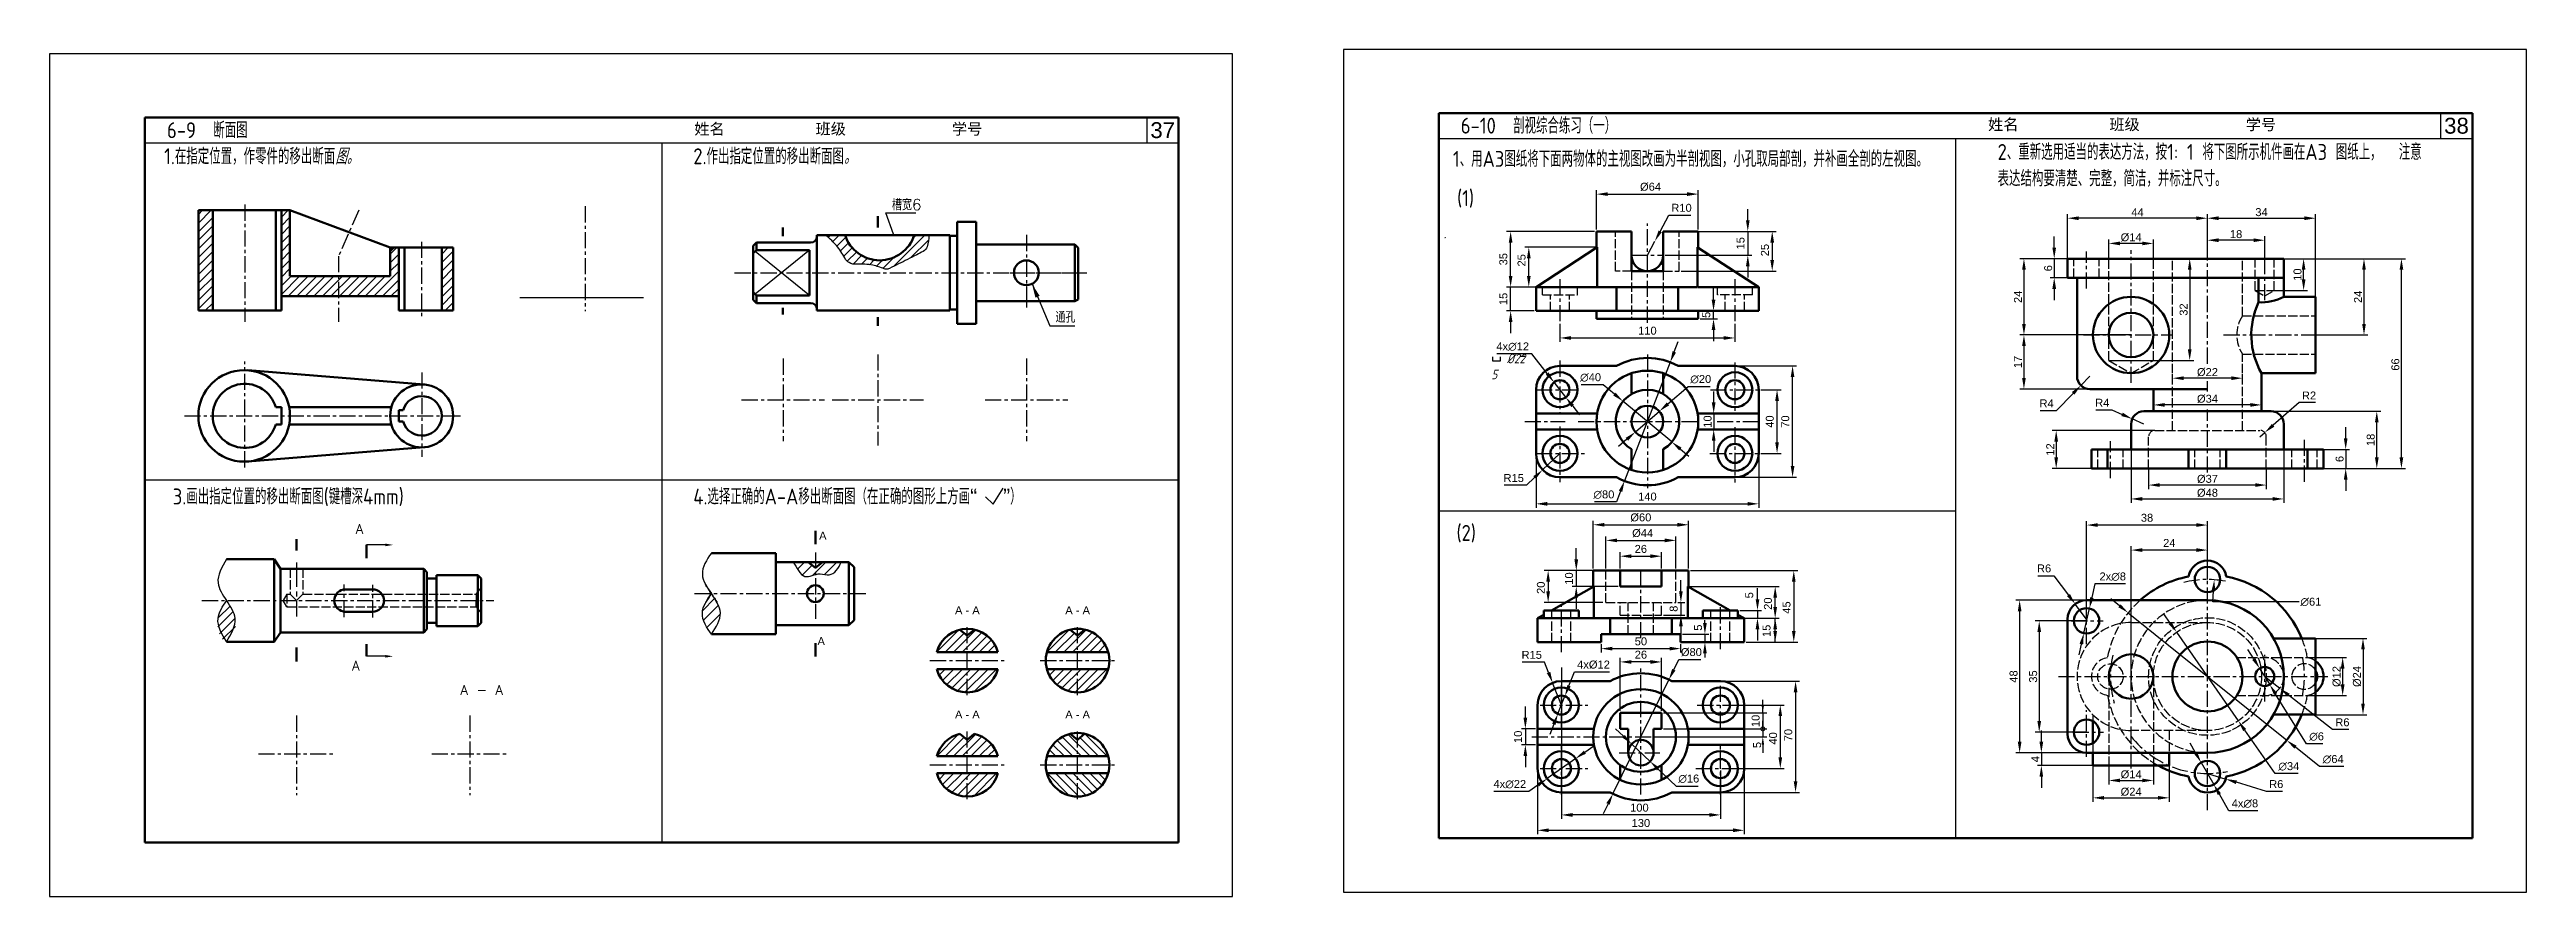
# Model space of a CAD drawing. Header units: millimetres. Extents: x 1492 to 3123, y 858 to 2069.
# Drawn here: x 1938 to 2717, y 1172 to 1438 of the extents above; entities that cross this region are included whole.
import ezdxf

# ---------------------------------------------------------------- set-up
doc = ezdxf.new("R2010")
doc.units = ezdxf.units.MM
doc.header["$LTSCALE"] = 0.8
doc.linetypes.add('ACAD_ISO02W100', pattern=[15, 12, -3])
doc.linetypes.add('CENTER', pattern=[50.8, 31.75, -6.35, 6.35, -6.35])
for name, color, linetype in [('2细线层', 6, 'Continuous'), ('3中心线层', 1, 'CENTER'), ('4虚线层', 6, 'ACAD_ISO02W100'), ('中心线', 7, 'CENTER'), ('尺寸标注', 250, 'Continuous'), ('文字', 7, 'Continuous'), ('细实线', 7, 'Continuous')]:
    doc.layers.add(name, color=color, linetype=linetype)
doc.layers.add('粗实线', color=7, linetype='Continuous', lineweight=53)
doc.styles.add('HZ', font='txt.shx', dxfattribs={"bigfont": 'gbcbig.shx'})
doc.styles.get("Standard").update_dxf_attribs({"font": 'ARIAL.TTF'})
doc.styles.add('样式 1', font='ARIAL.TTF', dxfattribs={"height": 5})
doc.styles.add('汉字', font='gbenor.shx', dxfattribs={"height": 5, "bigfont": 'gbcbig.shx'})
doc.dimstyles.new('ISO-25$0', dxfattribs={"dimtxt": 2.5, "dimasz": 3.5, "dimexe": 1.25, "dimexo": 0, "dimtad": 1, "dimtxsty": 'Standard', "dimcen": 0, "dimadec": 0, "dimazin": 0, "dimtfac": 1, "dimtmove": 1, "dimatfit": 3, "dimfxl": 0, "dimarcsym": 0})
doc.dimstyles.get("Standard").update_dxf_attribs({"dimtxt": 0.18, "dimasz": 3.5, "dimexe": 0.18, "dimexo": 0.0625, "dimgap": 0.09, "dimtad": 0, "dimtih": 1, "dimtoh": 1, "dimdec": 4, "dimzin": 0, "dimdsep": 46, "dimtxsty": 'Standard', "dimcen": 2.5, "dimadec": 0, "dimazin": 0, "dimtfac": 1, "dimtdec": 4, "dimtofl": 0, "dimtmove": 0, "dimatfit": 3, "dimfxl": 0, "dimtolj": 1, "dimtzin": 0, "dimarcsym": 0})
doc.dimstyles.new('副本 ISO-26', dxfattribs={"dimtxt": 2.5, "dimasz": 3.5, "dimexe": 1.25, "dimexo": 0.625, "dimgap": 1, "dimtad": 1, "dimtoh": 1, "dimlfac": 2, "dimtxsty": 'Standard', "dimcen": 2.5, "dimadec": 0, "dimazin": 0, "dimtfac": 1, "dimtmove": 0, "dimatfit": 1, "dimfxl": 0, "dimarcsym": 0})
doc.dimstyles.new('副本ISO-25', dxfattribs={"dimtxt": 2.5, "dimasz": 3.5, "dimexe": 1.25, "dimexo": 0, "dimgap": 1, "dimtad": 1, "dimtih": 1, "dimtoh": 1, "dimdsep": 46, "dimtxsty": 'Standard', "dimcen": 0, "dimclrd": 256, "dimclre": 256, "dimclrt": 256, "dimadec": 0, "dimazin": 0, "dimtfac": 1, "dimtmove": 0, "dimatfit": 3, "dimfxl": 0, "dimlwd": -1, "dimlwe": -1, "dimarcsym": 0})

msp = doc.modelspace()

# ---------------------------------------------------------------- texts
at = {"layer": '尺寸标注', "color": 7, "style": 'HZ'}
for s, height, p in [('槽宽6', 3.5, (2202.8847, 1387.5191)), ('通孔', 3.5, (2254.2857, 1352.1609)), ('A', 3, (2034.3459, 1285.7553)), ('A', 3, (2033.1865, 1242.7553)), ('A - A', 3, (2067.236, 1235.1287))]:
    msp.add_text(s, height=height, dxfattribs=at).set_placement(p)
at = {"layer": '尺寸标注', "color": 7}
for s, insert, char_height, width, attachment_point, style in [('37', (2288.0182, 1412.6781), 5, 10, 5, '样式 1'), ('38', (2694.8208, 1414.0687), 5, 10, 5, '样式 1'), ('{\\fArial|b0|i0|c0|p32;A}', (2179.9917, 1286.3947), 2.5, 5.358604, 1, 'HZ'), ('{\\fArial|b0|i0|c0|p32;A - A}', (2222.7205, 1262.939), 2.5, 12.425718, 1, 'HZ'), ('{\\fArial|b0|i0|c0|p32;A - A}', (2257.3925, 1262.939), 2.5, 12.425718, 1, 'HZ'), ('{\\fArial|b0|i0|c0|p32;A}', (2179.4813, 1253.2508), 2.5, 5.358604, 1, 'HZ'), ('{\\fArial|b0|i0|c0|p32;A - A}', (2222.7205, 1230.1642), 2.5, 12.425718, 1, 'HZ'), ('{\\fArial|b0|i0|c0|p32;A - A}', (2257.3925, 1230.1642), 2.5, 12.425718, 1, 'HZ')]:
    msp.add_mtext(s, dxfattribs=dict(at, insert=insert, char_height=char_height, width=width, attachment_point=attachment_point, style=style))
at = {"layer": '尺寸标注', "color": 7, "insert": (2391.3602, 1342.3638), "char_height": 3, "attachment_point": 1}
msp.add_mtext_dynamic_manual_height_columns('{\\Fgbeitc,gbcbig|c0;   %%C\\Fgbeitc,gbcbig|c134;22 \\fCATIA Symbols|b0|i0|c2|p2; \\Fgbeitc,gbcbig|c0;5}', width=13.12996, gutter_width=25, heights=[0], dxfattribs=at)
at = {"layer": '尺寸标注', "color": 7, "char_height": 2.5, "attachment_point": 5, "rotation": 90}
for s, insert in [('5', (2472.4688, 1266.4209)), ('5', (2456.3491, 1256.2316)), ('15', (2477.8996, 1255.2311)), ('10', (2474.4607, 1226.8991)), ('5', (2474.9246, 1219.3114))]:
    msp.add_mtext(s, dxfattribs=dict(at, insert=insert))
at = {"layer": '文字', "color": 7, "char_height": 5, "width": 313.5, "attachment_point": 4, "style": '汉字'}
for s, insert in [('  6-9  断面图', (1969.5182, 1412.6781)), ('  6-10  剖视综合练习（一）', (2376.3208, 1414.0687))]:
    msp.add_mtext(s, dxfattribs=dict(at, insert=insert))
at = {"layer": '文字', "color": 7, "char_height": 3.5, "width": 313.5, "attachment_point": 4}
for insert in [(2135.9929, 1412.9056), (2542.7956, 1414.2963)]:
    msp.add_mtext('{\\fSimSun|b0|i0|c134|p2;  姓名            班级              学号}', dxfattribs=dict(at, insert=insert))
at = {"layer": '文字', "color": 7, "char_height": 5, "attachment_point": 1, "style": '汉字'}
for s, insert in [('1、用A3图纸将下面两物体的主视图改画为半剖视图，小孔取局部剖，并补画全剖的左视图。', (2379.2818, 1406.1619)), ('2、重新选用适当的表达方法，按1: 1 将下图所示机件画在A3 图纸上，  注意\\P表达结构要清楚、完整，简洁，并标注尺寸。', (2550.5295, 1408.3501))]:
    msp.add_mtext_dynamic_manual_height_columns(s, width=282.527337, gutter_width=25, heights=[0], dxfattribs=dict(at, insert=insert))
at = {"layer": '细实线', "color": 7, "char_height": 5, "attachment_point": 1, "style": '汉字'}
for s, width, insert in [('1.在指定位置，作零件的移出断面{\\Fgbeitc,gbcbig|c134;图。}', 140.81139, (1974.0376, 1406.9909)), ('2.作出指定位置的移出断面图{\\Fgbeitc,gbcbig|c134;。}', 131.921787, (2140.4315, 1406.9909)), ('(1)', 12.697354, (2380.5934, 1393.8384)), ('4.选择正确的A-A移出断面图（在正确的图形上方画“   ”）', 135.124018, (2140.4315, 1299.989)), ('3.画出指定位置的移出断面图(键槽深4mm)', 141.755298, (1976.7615, 1299.989)), ('(2)', 12.697354, (2380.4031, 1288.5357))]:
    msp.add_mtext_dynamic_manual_height_columns(s, width=width, gutter_width=25, heights=[0], dxfattribs=dict(at, insert=insert))
at = {"layer": '细实线', "transparency": 16777216, "insert": (2656.0395, 1214.8281), "char_height": 2.5, "attachment_point": 5}
msp.add_mtext('∅64', dxfattribs=at)

# ---------------------------------------------------------------- blocks, each defined once
blk = doc.blocks.new('*D20')
at = {"layer": 'Defpoints', "color": 0}
for p in [(2463.38, 1239.4), (2463.38, 1204.4), (2487.01, 1204.4)]:
    blk.add_point(p, dxfattribs=at)
at = {"layer": '尺寸标注', "color": 0, "lineweight": -2}
for p, q in [((2464.01, 1239.4), (2488.26, 1239.4)), ((2487.01, 1235.9), (2487.01, 1207.9)), ((2464.01, 1204.4), (2488.26, 1204.4))]:
    blk.add_line(p, q, dxfattribs=at)
at = {"layer": '尺寸标注', "color": 0}
for points in [[(2486.43, 1235.9), (2487.59, 1235.9), (2487.01, 1239.4)], [(2486.43, 1207.9), (2487.59, 1207.9), (2487.01, 1204.4)]]:
    blk.add_solid(points, dxfattribs=at)
at = {"layer": '尺寸标注', "color": 0, "insert": (2484.73, 1222.43), "char_height": 2.5, "attachment_point": 5, "rotation": 90}
blk.add_mtext('70', dxfattribs=at)
blk = doc.blocks.new('*D21')
at = {"layer": 'Defpoints', "color": 0}
for p in [(2463.38, 1231.9), (2463.38, 1211.9), (2482.21, 1211.9)]:
    blk.add_point(p, dxfattribs=at)
at = {"layer": '尺寸标注', "color": 0, "lineweight": -2}
for p, q in [((2464.01, 1231.9), (2483.46, 1231.9)), ((2482.21, 1228.4), (2482.21, 1215.4)), ((2464.01, 1211.9), (2483.46, 1211.9))]:
    blk.add_line(p, q, dxfattribs=at)
at = {"layer": '尺寸标注', "color": 0}
for points in [[(2481.63, 1228.4), (2482.79, 1228.4), (2482.21, 1231.9)], [(2481.63, 1215.4), (2482.79, 1215.4), (2482.21, 1211.9)]]:
    blk.add_solid(points, dxfattribs=at)
at = {"layer": '尺寸标注', "color": 0, "insert": (2479.94, 1221.39), "char_height": 2.5, "attachment_point": 5, "rotation": 90}
blk.add_mtext('40', dxfattribs=at)
blk = doc.blocks.new('_DotSmall')
at = {"color": 0, "linetype": 'ByBlock', "const_width": 0.5}
blk.add_lwpolyline([(-0.0625, 0, 1), (0.0625, 0, 1)], format="xyb", close=True, dxfattribs=at)
blk = doc.blocks.new('*D5')
at = {"layer": 'Defpoints', "color": 0}
for p in [(2410.63, 1238.88), (2413.38, 1231.9)]:
    blk.add_point(p, dxfattribs=at)
at = {"layer": '尺寸标注', "color": 0, "lineweight": -2}
for p, q in [((2408.06, 1245.39), (2401.07, 1245.39)), ((2409.34, 1242.13), (2408.06, 1245.39)), ((2413.38, 1231.9), (2410.63, 1238.88))]:
    blk.add_line(p, q, dxfattribs=at)
at = {"layer": '尺寸标注', "color": 0}
blk.add_solid([(2409.89, 1242.35), (2408.8, 1241.92), (2410.63, 1238.88)], dxfattribs=at)
at = {"layer": '尺寸标注', "color": 0, "insert": (2404.06, 1247.66), "char_height": 2.5, "attachment_point": 5}
blk.add_mtext('R15', dxfattribs=at)
blk = doc.blocks.new('*D22')
at = {"layer": 'Defpoints', "color": 0}
for p in [(2405.88, 1224.4), (2402.05, 1219.4), (2405.88, 1219.4)]:
    blk.add_point(p, dxfattribs=at)
at = {"layer": '尺寸标注', "color": 0, "lineweight": -2}
for p, q in [((2402.05, 1227.9), (2402.05, 1231.4)), ((2405.26, 1224.4), (2400.8, 1224.4)), ((2402.05, 1224.4), (2402.05, 1219.4)), ((2405.26, 1219.4), (2400.8, 1219.4)), ((2402.05, 1215.9), (2402.05, 1212.4))]:
    blk.add_line(p, q, dxfattribs=at)
at = {"layer": '尺寸标注', "color": 0}
for points in [[(2401.47, 1227.9), (2402.63, 1227.9), (2402.05, 1224.4)], [(2401.47, 1215.9), (2402.63, 1215.9), (2402.05, 1219.4)]]:
    blk.add_solid(points, dxfattribs=at)
at = {"layer": '尺寸标注', "color": 0, "insert": (2399.77, 1221.9), "char_height": 2.5, "attachment_point": 5, "rotation": 90}
blk.add_mtext('10', dxfattribs=at)
blk = doc.blocks.new('*D6')
at = {"layer": 'Defpoints', "color": 0}
for p in [(2413.38, 1244.31), (2463.38, 1211.9), (2413.38, 1197.33)]:
    blk.add_point(p, dxfattribs=at)
at = {"layer": '尺寸标注', "color": 0, "lineweight": -2}
for p, q in [((2413.38, 1243.69), (2413.38, 1196.08)), ((2463.38, 1211.27), (2463.38, 1196.08)), ((2459.88, 1197.33), (2416.88, 1197.33))]:
    blk.add_line(p, q, dxfattribs=at)
at = {"layer": '尺寸标注', "color": 0}
for points in [[(2416.88, 1197.91), (2416.88, 1196.74), (2413.38, 1197.33)], [(2459.88, 1197.91), (2459.88, 1196.74), (2463.38, 1197.33)]]:
    blk.add_solid(points, dxfattribs=at)
at = {"layer": '尺寸标注', "color": 0, "insert": (2437.91, 1199.6), "char_height": 2.5, "attachment_point": 5}
blk.add_mtext('100', dxfattribs=at)
blk = doc.blocks.new('*D23')
at = {"layer": 'Defpoints', "color": 0}
for p in [(2431.88, 1245.45), (2431.88, 1229.4), (2444.88, 1229.4)]:
    blk.add_point(p, dxfattribs=at)
at = {"layer": '尺寸标注', "color": 0, "lineweight": -2}
for p, q in [((2431.88, 1230.02), (2431.88, 1246.7)), ((2444.88, 1230.02), (2444.88, 1246.7)), ((2441.38, 1245.45), (2435.38, 1245.45))]:
    blk.add_line(p, q, dxfattribs=at)
at = {"layer": '尺寸标注', "color": 0}
for points in [[(2435.38, 1246.03), (2435.38, 1244.86), (2431.88, 1245.45)], [(2441.38, 1246.03), (2441.38, 1244.86), (2444.88, 1245.45)]]:
    blk.add_solid(points, dxfattribs=at)
at = {"layer": '尺寸标注', "color": 0, "insert": (2438.38, 1247.72), "char_height": 2.5, "attachment_point": 5}
blk.add_mtext('26', dxfattribs=at)
blk = doc.blocks.new('*D24')
at = {"layer": 'Defpoints', "color": 0}
for p in [(2425.88, 1251.68), (2450.88, 1251.68), (2450.88, 1249.63)]:
    blk.add_point(p, dxfattribs=at)
at = {"layer": '尺寸标注', "color": 0, "lineweight": -2}
for p, q in [((2425.88, 1251.05), (2425.88, 1248.38)), ((2429.38, 1249.63), (2447.38, 1249.63)), ((2450.88, 1251.05), (2450.88, 1248.38))]:
    blk.add_line(p, q, dxfattribs=at)
at = {"layer": '尺寸标注', "color": 0}
for points in [[(2429.38, 1250.22), (2429.38, 1249.05), (2425.88, 1249.63)], [(2447.38, 1250.22), (2447.38, 1249.05), (2450.88, 1249.63)]]:
    blk.add_solid(points, dxfattribs=at)
at = {"layer": '尺寸标注', "color": 0, "insert": (2438.38, 1251.91), "char_height": 2.5, "attachment_point": 5}
blk.add_mtext('50', dxfattribs=at)
blk = doc.blocks.new('*D25')
at = {"layer": 'Defpoints', "color": 0}
for p in [(2453.17, 1269.18), (2480.6, 1269.18), (2470.88, 1259.18)]:
    blk.add_point(p, dxfattribs=at)
at = {"layer": '尺寸标注', "color": 0, "lineweight": -2}
for p, q in [((2453.8, 1269.18), (2481.85, 1269.18)), ((2480.6, 1262.68), (2480.6, 1265.68)), ((2471.51, 1259.18), (2481.85, 1259.18))]:
    blk.add_line(p, q, dxfattribs=at)
at = {"layer": '尺寸标注', "color": 0}
for points in [[(2480.02, 1265.68), (2481.19, 1265.68), (2480.6, 1269.18)], [(2480.02, 1262.68), (2481.19, 1262.68), (2480.6, 1259.18)]]:
    blk.add_solid(points, dxfattribs=at)
at = {"layer": '尺寸标注', "color": 0, "insert": (2478.33, 1263.79), "char_height": 2.5, "attachment_point": 5, "rotation": 90}
blk.add_mtext('20', dxfattribs=at)
blk = doc.blocks.new('*D26')
at = {"layer": 'Defpoints', "color": 0}
for p in [(2453.38, 1274.18), (2470.88, 1251.68), (2486.45, 1251.68)]:
    blk.add_point(p, dxfattribs=at)
at = {"layer": '尺寸标注', "color": 0, "lineweight": -2}
for p, q in [((2454.01, 1274.18), (2487.7, 1274.18)), ((2486.45, 1270.68), (2486.45, 1255.18)), ((2471.51, 1251.68), (2487.7, 1251.68))]:
    blk.add_line(p, q, dxfattribs=at)
at = {"layer": '尺寸标注', "color": 0}
for points in [[(2485.87, 1270.68), (2487.03, 1270.68), (2486.45, 1274.18)], [(2485.87, 1255.18), (2487.03, 1255.18), (2486.45, 1251.68)]]:
    blk.add_solid(points, dxfattribs=at)
at = {"layer": '尺寸标注', "color": 0, "insert": (2484.18, 1262.56), "char_height": 2.5, "attachment_point": 5, "rotation": 90}
blk.add_mtext('45', dxfattribs=at)
blk = doc.blocks.new('*D27')
at = {"layer": 'Defpoints', "color": 0}
for p in [(2444.88, 1278.71), (2431.88, 1274.18), (2444.88, 1274.18)]:
    blk.add_point(p, dxfattribs=at)
at = {"layer": '尺寸标注', "color": 0, "lineweight": -2}
for p, q in [((2431.88, 1274.8), (2431.88, 1279.96)), ((2435.38, 1278.71), (2441.38, 1278.71)), ((2444.88, 1274.8), (2444.88, 1279.96))]:
    blk.add_line(p, q, dxfattribs=at)
at = {"layer": '尺寸标注', "color": 0}
for points in [[(2435.38, 1279.29), (2435.38, 1278.12), (2431.88, 1278.71)], [(2441.38, 1279.29), (2441.38, 1278.12), (2444.88, 1278.71)]]:
    blk.add_solid(points, dxfattribs=at)
at = {"layer": '尺寸标注', "color": 0, "insert": (2438.36, 1280.98), "char_height": 2.5, "attachment_point": 5}
blk.add_mtext('26', dxfattribs=at)
blk = doc.blocks.new('*D28')
at = {"layer": 'Defpoints', "color": 0}
for p in [(2427.38, 1274.18), (2409.21, 1264.18), (2427.07, 1264.18)]:
    blk.add_point(p, dxfattribs=at)
at = {"layer": '尺寸标注', "color": 0, "lineweight": -2}
for p, q in [((2426.76, 1274.18), (2407.96, 1274.18)), ((2409.21, 1270.68), (2409.21, 1267.68)), ((2426.44, 1264.18), (2407.96, 1264.18))]:
    blk.add_line(p, q, dxfattribs=at)
at = {"layer": '尺寸标注', "color": 0}
for points in [[(2408.63, 1270.68), (2409.8, 1270.68), (2409.21, 1274.18)], [(2408.63, 1267.68), (2409.8, 1267.68), (2409.21, 1264.18)]]:
    blk.add_solid(points, dxfattribs=at)
at = {"layer": '尺寸标注', "color": 0, "insert": (2406.94, 1268.78), "char_height": 2.5, "attachment_point": 5, "rotation": 90}
blk.add_mtext('20', dxfattribs=at)
blk = doc.blocks.new('*D29')
at = {"layer": 'Defpoints', "color": 0}
for p in [(2431.88, 1274.18), (2418.06, 1269.18), (2431.88, 1269.18)]:
    blk.add_point(p, dxfattribs=at)
at = {"layer": '尺寸标注', "color": 0, "lineweight": -2}
for p, q in [((2418.06, 1277.68), (2418.06, 1281.18)), ((2431.26, 1274.18), (2416.81, 1274.18)), ((2418.06, 1274.18), (2418.06, 1269.18)), ((2431.26, 1269.18), (2416.81, 1269.18)), ((2418.06, 1265.68), (2418.06, 1262.18))]:
    blk.add_line(p, q, dxfattribs=at)
at = {"layer": '尺寸标注', "color": 0}
for points in [[(2417.47, 1277.68), (2418.64, 1277.68), (2418.06, 1274.18)], [(2417.47, 1265.68), (2418.64, 1265.68), (2418.06, 1269.18)]]:
    blk.add_solid(points, dxfattribs=at)
at = {"layer": '尺寸标注', "color": 0, "insert": (2415.78, 1271.68), "char_height": 2.5, "attachment_point": 5, "rotation": 90}
blk.add_mtext('10', dxfattribs=at)
blk = doc.blocks.new('*D30')
at = {"layer": 'Defpoints', "color": 0}
for p in [(2453.38, 1288.59), (2423.38, 1274.18), (2453.38, 1274.18)]:
    blk.add_point(p, dxfattribs=at)
at = {"layer": '尺寸标注', "color": 0, "lineweight": -2}
for p, q in [((2423.38, 1274.8), (2423.38, 1289.84)), ((2426.88, 1288.59), (2449.88, 1288.59)), ((2453.38, 1274.8), (2453.38, 1289.84))]:
    blk.add_line(p, q, dxfattribs=at)
at = {"layer": '尺寸标注', "color": 0}
for points in [[(2426.88, 1289.17), (2426.88, 1288.01), (2423.38, 1288.59)], [(2449.88, 1289.17), (2449.88, 1288.01), (2453.38, 1288.59)]]:
    blk.add_solid(points, dxfattribs=at)
at = {"layer": '尺寸标注', "color": 0, "insert": (2438.36, 1290.87), "char_height": 2.5, "attachment_point": 5}
blk.add_mtext('%%C60', dxfattribs=at)
blk = doc.blocks.new('*D31')
at = {"layer": 'Defpoints', "color": 0}
for p in [(2449.38, 1283.68), (2427.38, 1274.18), (2449.38, 1274.18)]:
    blk.add_point(p, dxfattribs=at)
at = {"layer": '尺寸标注', "color": 0, "lineweight": -2}
for p, q in [((2427.38, 1274.8), (2427.38, 1284.93)), ((2430.88, 1283.68), (2445.88, 1283.68)), ((2449.38, 1274.8), (2449.38, 1284.93))]:
    blk.add_line(p, q, dxfattribs=at)
at = {"layer": '尺寸标注', "color": 0}
for points in [[(2430.88, 1284.26), (2430.88, 1283.09), (2427.38, 1283.68)], [(2445.88, 1284.26), (2445.88, 1283.09), (2449.38, 1283.68)]]:
    blk.add_solid(points, dxfattribs=at)
at = {"layer": '尺寸标注', "color": 0, "insert": (2438.93, 1285.93), "char_height": 2.5, "attachment_point": 5}
blk.add_mtext('%%C44', dxfattribs=at)
blk = doc.blocks.new('*D32')
at = {"layer": 'Defpoints', "color": 0}
for p in [(2411.07, 1333.41), (2414.77, 1328.68)]:
    blk.add_point(p, dxfattribs=at)
at = {"layer": '尺寸标注', "color": 0, "lineweight": -2}
for p, q in [((2404.06, 1342.36), (2393.09, 1342.36)), ((2408.91, 1336.16), (2404.06, 1342.36)), ((2414.77, 1328.68), (2411.07, 1333.41)), ((2416.93, 1325.93), (2419.09, 1323.17))]:
    blk.add_line(p, q, dxfattribs=at)
at = {"layer": '尺寸标注', "color": 0}
for points in [[(2409.37, 1336.52), (2408.46, 1335.8), (2411.07, 1333.41)], [(2417.39, 1326.29), (2416.47, 1325.57), (2414.77, 1328.68)]]:
    blk.add_solid(points, dxfattribs=at)
at = {"layer": '尺寸标注', "color": 0, "insert": (2398.07, 1344.62), "char_height": 2.5, "attachment_point": 5}
blk.add_mtext('4x∅12', dxfattribs=at)
blk = doc.blocks.new('*D33')
at = {"layer": 'Defpoints', "color": 0}
for p in [(2572.52, 1372.28), (2568.34, 1366.28), (2572.52, 1366.28)]:
    blk.add_point(p, dxfattribs=at)
at = {"layer": '尺寸标注', "color": 0, "lineweight": -2}
for p, q in [((2568.34, 1375.78), (2568.34, 1379.28)), ((2572.52, 1372.28), (2567.09, 1372.28)), ((2568.34, 1372.28), (2568.34, 1366.28)), ((2572.52, 1366.28), (2567.09, 1366.28)), ((2568.34, 1362.78), (2568.34, 1359.28))]:
    blk.add_line(p, q, dxfattribs=at)
at = {"layer": '尺寸标注', "color": 0}
for points in [[(2567.75, 1375.78), (2568.92, 1375.78), (2568.34, 1372.28)], [(2567.75, 1362.78), (2568.92, 1362.78), (2568.34, 1366.28)]]:
    blk.add_solid(points, dxfattribs=at)
at = {"layer": '尺寸标注', "color": 0, "insert": (2566.44, 1369.28), "char_height": 2.5, "attachment_point": 5, "rotation": 90}
blk.add_mtext('6', dxfattribs=at)
blk = doc.blocks.new('*D34')
at = {"layer": 'Defpoints', "color": 0}
for p in [(2572.52, 1372.28), (2585.52, 1340.28), (2610.94, 1340.28)]:
    blk.add_point(p, dxfattribs=at)
at = {"layer": '尺寸标注', "color": 0, "lineweight": -2}
for p, q in [((2572.52, 1372.28), (2612.19, 1372.28)), ((2610.94, 1368.78), (2610.94, 1343.78)), ((2585.52, 1340.28), (2612.19, 1340.28))]:
    blk.add_line(p, q, dxfattribs=at)
at = {"layer": '尺寸标注', "color": 0}
for points in [[(2610.35, 1368.78), (2611.52, 1368.78), (2610.94, 1372.28)], [(2610.35, 1343.78), (2611.52, 1343.78), (2610.94, 1340.28)]]:
    blk.add_solid(points, dxfattribs=at)
at = {"layer": '尺寸标注', "color": 0, "insert": (2609.03, 1356.28), "char_height": 2.5, "attachment_point": 5, "rotation": 90}
blk.add_mtext('32', dxfattribs=at)
blk = doc.blocks.new('*D35')
at = {"layer": 'Defpoints', "color": 0}
for p in [(2573.14, 1372.28), (2558.81, 1348.28), (2592.52, 1348.28)]:
    blk.add_point(p, dxfattribs=at)
at = {"layer": '尺寸标注', "color": 0, "lineweight": -2}
for p, q in [((2573.14, 1372.28), (2557.56, 1372.28)), ((2558.81, 1368.78), (2558.81, 1351.78)), ((2592.52, 1348.28), (2557.56, 1348.28))]:
    blk.add_line(p, q, dxfattribs=at)
at = {"layer": '尺寸标注', "color": 0}
for points in [[(2558.23, 1368.78), (2559.4, 1368.78), (2558.81, 1372.28)], [(2558.23, 1351.78), (2559.4, 1351.78), (2558.81, 1348.28)]]:
    blk.add_solid(points, dxfattribs=at)
at = {"layer": '尺寸标注', "color": 0, "insert": (2556.93, 1360.28), "char_height": 2.5, "attachment_point": 5, "rotation": 90}
blk.add_mtext('24', dxfattribs=at)
blk = doc.blocks.new('*D36')
at = {"layer": 'Defpoints', "color": 0}
for p in [(2592.52, 1348.28), (2558.81, 1331.28), (2579.52, 1331.28)]:
    blk.add_point(p, dxfattribs=at)
at = {"layer": '尺寸标注', "color": 0, "lineweight": -2}
for p, q in [((2592.52, 1348.28), (2557.56, 1348.28)), ((2558.81, 1344.78), (2558.81, 1334.78)), ((2579.52, 1331.28), (2557.56, 1331.28))]:
    blk.add_line(p, q, dxfattribs=at)
at = {"layer": '尺寸标注', "color": 0}
for points in [[(2558.23, 1344.78), (2559.4, 1344.78), (2558.81, 1348.28)], [(2558.23, 1334.78), (2559.4, 1334.78), (2558.81, 1331.28)]]:
    blk.add_solid(points, dxfattribs=at)
at = {"layer": '尺寸标注', "color": 0, "insert": (2556.93, 1339.78), "char_height": 2.5, "attachment_point": 5, "rotation": 90}
blk.add_mtext('17', dxfattribs=at)
blk = doc.blocks.new('*D7')
at = {"layer": 'Defpoints', "color": 0}
for p in [(2650.52, 1246.86), (2650.52, 1234.86), (2659.03, 1234.86)]:
    blk.add_point(p, dxfattribs=at)
at = {"layer": '尺寸标注', "color": 0, "lineweight": -2}
for p, q in [((2650.52, 1246.86), (2660.28, 1246.86)), ((2659.03, 1243.36), (2659.03, 1238.36)), ((2650.52, 1234.86), (2660.28, 1234.86))]:
    blk.add_line(p, q, dxfattribs=at)
at = {"layer": '尺寸标注', "color": 0}
for points in [[(2658.45, 1243.36), (2659.61, 1243.36), (2659.03, 1246.86)], [(2658.45, 1238.36), (2659.61, 1238.36), (2659.03, 1234.86)]]:
    blk.add_solid(points, dxfattribs=at)
at = {"layer": '尺寸标注', "color": 0, "insert": (2657.15, 1240.86), "char_height": 2.5, "attachment_point": 5, "rotation": 90}
blk.add_mtext('%%C12', dxfattribs=at)
blk = doc.blocks.new('*D8')
at = {"layer": 'Defpoints', "color": 0}
for p in [(2650.52, 1252.86), (2650.52, 1228.86), (2665.43, 1228.86)]:
    blk.add_point(p, dxfattribs=at)
at = {"layer": '尺寸标注', "color": 0, "lineweight": -2}
for p, q in [((2650.52, 1252.86), (2666.68, 1252.86)), ((2665.43, 1249.36), (2665.43, 1232.36)), ((2650.52, 1228.86), (2666.68, 1228.86))]:
    blk.add_line(p, q, dxfattribs=at)
at = {"layer": '尺寸标注', "color": 0}
for points in [[(2664.84, 1249.36), (2666.01, 1249.36), (2665.43, 1252.86)], [(2664.84, 1232.36), (2666.01, 1232.36), (2665.43, 1228.86)]]:
    blk.add_solid(points, dxfattribs=at)
at = {"layer": '尺寸标注', "color": 0, "insert": (2663.55, 1240.86), "char_height": 2.5, "attachment_point": 5, "rotation": 90}
blk.add_mtext('%%C24', dxfattribs=at)
blk = doc.blocks.new('*D37')
at = {"layer": 'Defpoints', "color": 0}
for p in [(2637.52, 1372.28), (2646.76, 1372.28), (2637.52, 1362.28)]:
    blk.add_point(p, dxfattribs=at)
at = {"layer": '尺寸标注', "color": 0, "lineweight": -2}
for p, q in [((2637.52, 1372.28), (2648.01, 1372.28)), ((2646.76, 1365.78), (2646.76, 1368.78)), ((2637.52, 1362.28), (2648.01, 1362.28))]:
    blk.add_line(p, q, dxfattribs=at)
at = {"layer": '尺寸标注', "color": 0}
for points in [[(2646.17, 1368.78), (2647.34, 1368.78), (2646.76, 1372.28)], [(2646.17, 1365.78), (2647.34, 1365.78), (2646.76, 1362.28)]]:
    blk.add_solid(points, dxfattribs=at)
at = {"layer": '尺寸标注', "color": 0, "insert": (2644.85, 1367.28), "char_height": 2.5, "attachment_point": 5, "rotation": 90}
blk.add_mtext('10', dxfattribs=at)
blk = doc.blocks.new('*D38')
at = {"layer": 'Defpoints', "color": 0}
for p in [(2616.52, 1378.09), (2616.52, 1372.28), (2634.52, 1372.28)]:
    blk.add_point(p, dxfattribs=at)
at = {"layer": '尺寸标注', "color": 0, "lineweight": -2}
for p, q in [((2616.52, 1372.28), (2616.52, 1379.34)), ((2634.52, 1372.28), (2634.52, 1379.34)), ((2631.02, 1378.09), (2620.02, 1378.09))]:
    blk.add_line(p, q, dxfattribs=at)
at = {"layer": '尺寸标注', "color": 0}
for points in [[(2620.02, 1378.67), (2620.02, 1377.5), (2616.52, 1378.09)], [(2631.02, 1378.67), (2631.02, 1377.5), (2634.52, 1378.09)]]:
    blk.add_solid(points, dxfattribs=at)
at = {"layer": '尺寸标注', "color": 0, "insert": (2625.52, 1379.99), "char_height": 2.5, "attachment_point": 5}
blk.add_mtext('18', dxfattribs=at)
blk = doc.blocks.new('*D39')
at = {"layer": 'Defpoints', "color": 0}
for p in [(2650.52, 1385.01), (2616.52, 1372.28), (2650.52, 1360.28)]:
    blk.add_point(p, dxfattribs=at)
at = {"layer": '尺寸标注', "color": 0, "lineweight": -2}
for p, q in [((2616.52, 1372.28), (2616.52, 1386.26)), ((2620.02, 1385.01), (2647.02, 1385.01)), ((2650.52, 1360.28), (2650.52, 1386.26))]:
    blk.add_line(p, q, dxfattribs=at)
at = {"layer": '尺寸标注', "color": 0}
for points in [[(2620.02, 1385.59), (2620.02, 1384.42), (2616.52, 1385.01)], [(2647.02, 1385.59), (2647.02, 1384.42), (2650.52, 1385.01)]]:
    blk.add_solid(points, dxfattribs=at)
at = {"layer": '尺寸标注', "color": 0, "insert": (2633.52, 1386.91), "char_height": 2.5, "attachment_point": 5}
blk.add_mtext('34', dxfattribs=at)
blk = doc.blocks.new('*D40')
at = {"layer": 'Defpoints', "color": 0}
for p in [(2572.52, 1385.01), (2572.52, 1372.28), (2616.52, 1372.28)]:
    blk.add_point(p, dxfattribs=at)
at = {"layer": '尺寸标注', "color": 0, "lineweight": -2}
for p, q in [((2572.52, 1372.28), (2572.52, 1386.26)), ((2613.02, 1385.01), (2576.02, 1385.01)), ((2616.52, 1372.28), (2616.52, 1386.26))]:
    blk.add_line(p, q, dxfattribs=at)
at = {"layer": '尺寸标注', "color": 0}
for points in [[(2576.02, 1385.59), (2576.02, 1384.42), (2572.52, 1385.01)], [(2613.02, 1385.59), (2613.02, 1384.42), (2616.52, 1385.01)]]:
    blk.add_solid(points, dxfattribs=at)
at = {"layer": '尺寸标注', "color": 0, "insert": (2594.52, 1386.88), "char_height": 2.5, "attachment_point": 5}
blk.add_mtext('44', dxfattribs=at)
blk = doc.blocks.new('*D41')
at = {"layer": 'Defpoints', "color": 0}
for p in [(2585.52, 1377.08), (2585.52, 1372.28), (2599.52, 1372.28)]:
    blk.add_point(p, dxfattribs=at)
at = {"layer": '尺寸标注', "color": 0, "lineweight": -2}
for p, q in [((2585.52, 1372.28), (2585.52, 1378.33)), ((2596.02, 1377.08), (2589.02, 1377.08)), ((2599.52, 1372.28), (2599.52, 1378.33))]:
    blk.add_line(p, q, dxfattribs=at)
at = {"layer": '尺寸标注', "color": 0}
for points in [[(2589.02, 1377.66), (2589.02, 1376.5), (2585.52, 1377.08)], [(2596.02, 1377.66), (2596.02, 1376.5), (2599.52, 1377.08)]]:
    blk.add_solid(points, dxfattribs=at)
at = {"layer": '尺寸标注', "color": 0, "insert": (2592.52, 1378.96), "char_height": 2.5, "attachment_point": 5}
blk.add_mtext('%%C14', dxfattribs=at)
blk = doc.blocks.new('*D9')
at = {"layer": 'Defpoints', "color": 0}
for p in [(2605.52, 1334.69), (2605.52, 1333.24), (2627.52, 1333.24)]:
    blk.add_point(p, dxfattribs=at)
at = {"layer": '尺寸标注', "color": 0, "lineweight": -2}
for p, q in [((2605.52, 1333.24), (2605.52, 1335.94)), ((2624.02, 1334.69), (2609.02, 1334.69)), ((2627.52, 1333.24), (2627.52, 1335.94))]:
    blk.add_line(p, q, dxfattribs=at)
at = {"layer": '尺寸标注', "color": 0}
for points in [[(2609.02, 1335.28), (2609.02, 1334.11), (2605.52, 1334.69)], [(2624.02, 1335.28), (2624.02, 1334.11), (2627.52, 1334.69)]]:
    blk.add_solid(points, dxfattribs=at)
at = {"layer": '尺寸标注', "color": 0, "insert": (2616.52, 1336.57), "char_height": 2.5, "attachment_point": 5}
blk.add_mtext('%%C22', dxfattribs=at)
blk = doc.blocks.new('*D42')
at = {"layer": 'Defpoints', "color": 0}
for p in [(2599.52, 1326.29), (2599.52, 1324.28), (2633.52, 1324.28)]:
    blk.add_point(p, dxfattribs=at)
at = {"layer": '尺寸标注', "color": 0, "lineweight": -2}
for p, q in [((2599.52, 1324.28), (2599.52, 1327.54)), ((2630.02, 1326.29), (2603.02, 1326.29)), ((2633.52, 1324.28), (2633.52, 1327.54))]:
    blk.add_line(p, q, dxfattribs=at)
at = {"layer": '尺寸标注', "color": 0}
for points in [[(2603.02, 1326.87), (2603.02, 1325.7), (2599.52, 1326.29)], [(2630.02, 1326.87), (2630.02, 1325.7), (2633.52, 1326.29)]]:
    blk.add_solid(points, dxfattribs=at)
at = {"layer": '尺寸标注', "color": 0, "insert": (2616.52, 1328.19), "char_height": 2.5, "attachment_point": 5}
blk.add_mtext('%%C34', dxfattribs=at)
blk = doc.blocks.new('*D43')
at = {"layer": 'Defpoints', "color": 0}
for p in [(2598.02, 1306.28), (2598.02, 1301.08), (2635.02, 1306.28)]:
    blk.add_point(p, dxfattribs=at)
at = {"layer": '尺寸标注', "color": 0, "lineweight": -2}
for p, q in [((2598.02, 1306.28), (2598.02, 1299.83)), ((2631.52, 1301.08), (2601.52, 1301.08)), ((2635.02, 1306.28), (2635.02, 1299.83))]:
    blk.add_line(p, q, dxfattribs=at)
at = {"layer": '尺寸标注', "color": 0}
for points in [[(2601.52, 1301.67), (2601.52, 1300.5), (2598.02, 1301.08)], [(2631.52, 1301.67), (2631.52, 1300.5), (2635.02, 1301.08)]]:
    blk.add_solid(points, dxfattribs=at)
at = {"layer": '尺寸标注', "color": 0, "insert": (2616.52, 1302.99), "char_height": 2.5, "attachment_point": 5}
blk.add_mtext('%%C37', dxfattribs=at)
blk = doc.blocks.new('*D44')
at = {"layer": 'Defpoints', "color": 0}
for p in [(2592.52, 1312.28), (2640.52, 1312.28), (2640.52, 1296.71)]:
    blk.add_point(p, dxfattribs=at)
at = {"layer": '尺寸标注', "color": 0, "lineweight": -2}
for p, q in [((2592.52, 1312.28), (2592.52, 1295.46)), ((2640.52, 1312.28), (2640.52, 1295.46)), ((2596.02, 1296.71), (2637.02, 1296.71))]:
    blk.add_line(p, q, dxfattribs=at)
at = {"layer": '尺寸标注', "color": 0}
for points in [[(2596.02, 1297.3), (2596.02, 1296.13), (2592.52, 1296.71)], [(2637.02, 1297.3), (2637.02, 1296.13), (2640.52, 1296.71)]]:
    blk.add_solid(points, dxfattribs=at)
at = {"layer": '尺寸标注', "color": 0, "insert": (2616.52, 1298.61), "char_height": 2.5, "attachment_point": 5}
blk.add_mtext('%%C48', dxfattribs=at)
blk = doc.blocks.new('*D10')
at = {"layer": 'Defpoints', "color": 0}
for p in [(2592.86, 1321.9), (2596.52, 1320.28)]:
    blk.add_point(p, dxfattribs=at)
at = {"layer": '尺寸标注'}
for p, q in [((2581.43, 1324.73), (2586.45, 1324.73)), ((2586.45, 1324.73), (2589.66, 1323.31)), ((2596.52, 1320.28), (2592.86, 1321.9))]:
    blk.add_line(p, q, dxfattribs=at)
blk.add_solid([(2589.89, 1323.85), (2589.42, 1322.78), (2592.86, 1321.9)], dxfattribs=at)
at = {"layer": '尺寸标注', "insert": (2583.44, 1326.98), "char_height": 2.5, "attachment_point": 5}
blk.add_mtext('R4', dxfattribs=at)
blk = doc.blocks.new('*D11')
at = {"layer": 'Defpoints', "color": 0}
for p in [(2633.02, 1316.28), (2634.53, 1317.59)]:
    blk.add_point(p, dxfattribs=at)
at = {"layer": '尺寸标注'}
for p, q in [((2645.38, 1327), (2637.17, 1319.88)), ((2650.47, 1327), (2645.38, 1327)), ((2633.02, 1316.28), (2634.53, 1317.59))]:
    blk.add_line(p, q, dxfattribs=at)
blk.add_solid([(2636.79, 1320.32), (2637.56, 1319.44), (2634.53, 1317.59)], dxfattribs=at)
at = {"layer": '尺寸标注', "insert": (2648.46, 1329.25), "char_height": 2.5, "attachment_point": 5}
blk.add_mtext('R2', dxfattribs=at)
blk = doc.blocks.new('*D12')
at = {"layer": 'Defpoints', "color": 0}
for p in [(2576.72, 1332.42), (2579.52, 1335.28)]:
    blk.add_point(p, dxfattribs=at)
at = {"layer": '尺寸标注'}
for p, q in [((2579.52, 1335.28), (2576.72, 1332.42)), ((2563.93, 1324.53), (2569.03, 1324.53)), ((2569.03, 1324.53), (2574.28, 1329.91))]:
    blk.add_line(p, q, dxfattribs=at)
blk.add_solid([(2573.86, 1330.32), (2574.69, 1329.51), (2576.72, 1332.42)], dxfattribs=at)
at = {"layer": '尺寸标注', "insert": (2565.94, 1326.78), "char_height": 2.5, "attachment_point": 5}
blk.add_mtext('R4', dxfattribs=at)
blk = doc.blocks.new('*D45')
at = {"layer": 'Defpoints', "color": 0}
for p in [(2592.52, 1280.63), (2616.52, 1271.36), (2592.52, 1240.86)]:
    blk.add_point(p, dxfattribs=at)
at = {"layer": '尺寸标注'}
for p, q in [((2592.52, 1240.86), (2592.52, 1281.88)), ((2613.02, 1280.63), (2596.02, 1280.63)), ((2616.52, 1271.36), (2616.52, 1281.88))]:
    blk.add_line(p, q, dxfattribs=at)
for points in [[(2596.02, 1281.21), (2596.02, 1280.05), (2592.52, 1280.63)], [(2613.02, 1281.21), (2613.02, 1280.05), (2616.52, 1280.63)]]:
    blk.add_solid(points, dxfattribs=at)
at = {"layer": '尺寸标注', "insert": (2604.52, 1282.88), "char_height": 2.5, "attachment_point": 5}
blk.add_mtext('24', dxfattribs=at)
blk = doc.blocks.new('*D46')
at = {"layer": 'Defpoints', "color": 0}
for p in [(2578.52, 1288.5), (2616.52, 1271.36), (2578.52, 1258.36)]:
    blk.add_point(p, dxfattribs=at)
at = {"layer": '尺寸标注'}
for p, q in [((2578.52, 1258.36), (2578.52, 1289.75)), ((2613.02, 1288.5), (2582.02, 1288.5)), ((2616.52, 1271.36), (2616.52, 1289.75))]:
    blk.add_line(p, q, dxfattribs=at)
for points in [[(2582.02, 1289.09), (2582.02, 1287.92), (2578.52, 1288.5)], [(2613.02, 1289.09), (2613.02, 1287.92), (2616.52, 1288.5)]]:
    blk.add_solid(points, dxfattribs=at)
at = {"layer": '尺寸标注', "insert": (2597.52, 1290.78), "char_height": 2.5, "attachment_point": 5}
blk.add_mtext('38', dxfattribs=at)
blk = doc.blocks.new('*D47')
at = {"layer": 'Defpoints', "color": 0}
for p in [(2578.52, 1264.86), (2557.47, 1216.86), (2578.52, 1216.86)]:
    blk.add_point(p, dxfattribs=at)
at = {"layer": '尺寸标注', "color": 0, "lineweight": -2}
for p, q in [((2578.52, 1264.86), (2556.22, 1264.86)), ((2557.47, 1261.36), (2557.47, 1220.36)), ((2578.52, 1216.86), (2556.22, 1216.86))]:
    blk.add_line(p, q, dxfattribs=at)
at = {"layer": '尺寸标注', "color": 0}
for points in [[(2556.88, 1261.36), (2558.05, 1261.36), (2557.47, 1264.86)], [(2556.88, 1220.36), (2558.05, 1220.36), (2557.47, 1216.86)]]:
    blk.add_solid(points, dxfattribs=at)
at = {"layer": '尺寸标注', "color": 0, "insert": (2555.56, 1240.86), "char_height": 2.5, "attachment_point": 5, "rotation": 90}
blk.add_mtext('48', dxfattribs=at)
blk = doc.blocks.new('*D48')
at = {"layer": 'Defpoints', "color": 0}
for p in [(2578.52, 1258.36), (2563.62, 1223.36), (2578.52, 1223.36)]:
    blk.add_point(p, dxfattribs=at)
at = {"layer": '尺寸标注', "color": 0, "lineweight": -2}
for p, q in [((2578.52, 1258.36), (2562.37, 1258.36)), ((2563.62, 1254.86), (2563.62, 1226.86)), ((2578.52, 1223.36), (2562.37, 1223.36))]:
    blk.add_line(p, q, dxfattribs=at)
at = {"layer": '尺寸标注', "color": 0}
for points in [[(2563.04, 1254.86), (2564.21, 1254.86), (2563.62, 1258.36)], [(2563.04, 1226.86), (2564.21, 1226.86), (2563.62, 1223.36)]]:
    blk.add_solid(points, dxfattribs=at)
at = {"layer": '尺寸标注', "color": 0, "insert": (2561.72, 1240.86), "char_height": 2.5, "attachment_point": 5, "rotation": 90}
blk.add_mtext('35', dxfattribs=at)
blk = doc.blocks.new('*D49')
at = {"layer": 'Defpoints', "color": 0}
for p in [(2606.81, 1254.82), (2626.22, 1226.91)]:
    blk.add_point(p, dxfattribs=at)
at = {"layer": '尺寸标注'}
for p, q in [((2604.81, 1257.69), (2602.81, 1260.57)), ((2606.81, 1254.82), (2626.22, 1226.91)), ((2637.76, 1210.31), (2628.22, 1224.03)), ((2645.05, 1210.31), (2637.76, 1210.31))]:
    blk.add_line(p, q, dxfattribs=at)
for points in [[(2605.29, 1258.03), (2604.33, 1257.36), (2606.81, 1254.82)], [(2628.7, 1224.37), (2627.74, 1223.7), (2626.22, 1226.91)]]:
    blk.add_solid(points, dxfattribs=at)
at = {"layer": '尺寸标注', "insert": (2642.1, 1212.59), "char_height": 2.5, "attachment_point": 5}
blk.add_mtext('∅34', dxfattribs=at)
blk = doc.blocks.new('*D50')
at = {"layer": 'Defpoints', "color": 0}
for p in [(2580.52, 1216.86), (2564.29, 1212.86), (2580.52, 1212.86)]:
    blk.add_point(p, dxfattribs=at)
at = {"layer": '尺寸标注', "color": 0, "lineweight": -2}
for p, q in [((2564.29, 1220.36), (2564.29, 1223.86)), ((2580.52, 1216.86), (2563.04, 1216.86)), ((2564.29, 1216.86), (2564.29, 1212.86)), ((2580.52, 1212.86), (2563.04, 1212.86)), ((2564.29, 1209.36), (2564.29, 1205.86))]:
    blk.add_line(p, q, dxfattribs=at)
at = {"layer": '尺寸标注', "color": 0}
for points in [[(2563.7, 1220.36), (2564.87, 1220.36), (2564.29, 1216.86)], [(2563.7, 1209.36), (2564.87, 1209.36), (2564.29, 1212.86)]]:
    blk.add_solid(points, dxfattribs=at)
at = {"layer": '尺寸标注', "color": 0, "insert": (2562.41, 1214.86), "char_height": 2.5, "attachment_point": 5, "rotation": 90}
blk.add_mtext('4', dxfattribs=at)
blk = doc.blocks.new('*D51')
at = {"layer": 'Defpoints', "color": 0}
for p in [(2585.52, 1212.86), (2599.52, 1212.86), (2599.52, 1208.17)]:
    blk.add_point(p, dxfattribs=at)
at = {"layer": '尺寸标注', "color": 0, "lineweight": -2}
for p, q in [((2585.52, 1212.86), (2585.52, 1206.92)), ((2589.02, 1208.17), (2596.02, 1208.17)), ((2599.52, 1212.86), (2599.52, 1206.92))]:
    blk.add_line(p, q, dxfattribs=at)
at = {"layer": '尺寸标注', "color": 0}
for points in [[(2589.02, 1208.75), (2589.02, 1207.59), (2585.52, 1208.17)], [(2596.02, 1208.75), (2596.02, 1207.59), (2599.52, 1208.17)]]:
    blk.add_solid(points, dxfattribs=at)
at = {"layer": '尺寸标注', "color": 0, "insert": (2592.52, 1210.05), "char_height": 2.5, "attachment_point": 5}
blk.add_mtext('%%C14', dxfattribs=at)
blk = doc.blocks.new('*D52')
at = {"layer": 'Defpoints', "color": 0}
for p in [(2580.52, 1212.86), (2604.52, 1212.86), (2604.52, 1202.71)]:
    blk.add_point(p, dxfattribs=at)
at = {"layer": '尺寸标注', "color": 0, "lineweight": -2}
for p, q in [((2580.52, 1212.86), (2580.52, 1201.46)), ((2604.52, 1212.86), (2604.52, 1201.46)), ((2584.02, 1202.71), (2601.02, 1202.71))]:
    blk.add_line(p, q, dxfattribs=at)
at = {"layer": '尺寸标注', "color": 0}
for points in [[(2584.02, 1203.29), (2584.02, 1202.13), (2580.52, 1202.71)], [(2601.02, 1203.29), (2601.02, 1202.13), (2604.52, 1202.71)]]:
    blk.add_solid(points, dxfattribs=at)
at = {"layer": '尺寸标注', "color": 0, "insert": (2592.52, 1204.59), "char_height": 2.5, "attachment_point": 5}
blk.add_mtext('%%C24', dxfattribs=at)
blk = doc.blocks.new('*D53')
at = {"layer": 'Defpoints', "color": 0}
for p in [(2614.52, 1213.83), (2618.51, 1206.9)]:
    blk.add_point(p, dxfattribs=at)
at = {"layer": '尺寸标注', "color": 0}
for p, q in [((2612.78, 1216.87), (2611.03, 1219.9)), ((2614.52, 1213.83), (2618.51, 1206.9)), ((2623.27, 1198.62), (2620.26, 1203.86)), ((2632.32, 1198.62), (2623.27, 1198.62))]:
    blk.add_line(p, q, dxfattribs=at)
for points in [[(2613.28, 1217.16), (2612.27, 1216.58), (2614.52, 1213.83)], [(2620.76, 1204.15), (2619.75, 1203.57), (2618.51, 1206.9)]]:
    blk.add_solid(points, dxfattribs=at)
at = {"layer": '尺寸标注', "insert": (2628.3, 1200.89), "char_height": 2.5, "attachment_point": 5}
blk.add_mtext('4x∅8', dxfattribs=at)
blk = doc.blocks.new('*D13')
at = {"layer": 'Defpoints', "color": 0}
for p in [(2616.52, 1210.36), (2622.26, 1208.62)]:
    blk.add_point(p, dxfattribs=at)
at = {"layer": '尺寸标注'}
for p, q in [((2616.52, 1210.36), (2622.26, 1208.62)), ((2635.07, 1204.73), (2625.61, 1207.6)), ((2640.16, 1204.73), (2635.07, 1204.73))]:
    blk.add_line(p, q, dxfattribs=at)
blk.add_solid([(2625.78, 1208.16), (2625.44, 1207.05), (2622.26, 1208.62)], dxfattribs=at)
at = {"layer": '尺寸标注', "insert": (2638.15, 1207.01), "char_height": 2.5, "attachment_point": 5}
blk.add_mtext('R6', dxfattribs=at)
blk = doc.blocks.new('*D14')
at = {"layer": 'Defpoints', "color": 0}
for p in [(2634.52, 1240.86), (2639.24, 1237.17)]:
    blk.add_point(p, dxfattribs=at)
at = {"layer": '尺寸标注'}
for p, q in [((2634.52, 1240.86), (2639.24, 1237.17)), ((2655.86, 1224.17), (2642, 1235.01)), ((2660.96, 1224.17), (2655.86, 1224.17))]:
    blk.add_line(p, q, dxfattribs=at)
blk.add_solid([(2642.36, 1235.47), (2641.64, 1234.55), (2639.24, 1237.17)], dxfattribs=at)
at = {"layer": '尺寸标注', "insert": (2658.95, 1226.45), "char_height": 2.5, "attachment_point": 5}
blk.add_mtext('R6', dxfattribs=at)
blk = doc.blocks.new('*D54')
at = {"layer": 'Defpoints', "color": 0}
for p in [(2632.93, 1243.41), (2636.1, 1238.32)]:
    blk.add_point(p, dxfattribs=at)
at = {"layer": '尺寸标注'}
for p, q in [((2631.09, 1246.39), (2629.24, 1249.36)), ((2632.93, 1243.41), (2636.1, 1238.32)), ((2647.66, 1219.69), (2637.94, 1235.34)), ((2652.82, 1219.69), (2647.66, 1219.69))]:
    blk.add_line(p, q, dxfattribs=at)
for points in [[(2631.59, 1246.7), (2630.59, 1246.08), (2632.93, 1243.41)], [(2638.44, 1235.65), (2637.45, 1235.03), (2636.1, 1238.32)]]:
    blk.add_solid(points, dxfattribs=at)
at = {"layer": '尺寸标注', "insert": (2650.83, 1221.97), "char_height": 2.5, "attachment_point": 5}
blk.add_mtext('∅6', dxfattribs=at)
blk = doc.blocks.new('*D55')
at = {"layer": 'Defpoints', "color": 0}
for p in [(2579.4, 1262.27), (2577.63, 1254.46)]:
    blk.add_point(p, dxfattribs=at)
at = {"layer": '尺寸标注'}
for p, q in [((2581.15, 1269.99), (2580.17, 1265.68)), ((2590.73, 1269.99), (2581.15, 1269.99)), ((2577.63, 1254.46), (2579.4, 1262.27)), ((2576.86, 1251.05), (2576.09, 1247.64))]:
    blk.add_line(p, q, dxfattribs=at)
for points in [[(2579.6, 1265.81), (2580.74, 1265.55), (2579.4, 1262.27)], [(2576.29, 1251.18), (2577.43, 1250.92), (2577.63, 1254.46)]]:
    blk.add_solid(points, dxfattribs=at)
at = {"layer": '尺寸标注', "insert": (2586.73, 1272.26), "char_height": 2.5, "attachment_point": 5}
blk.add_mtext('2x∅8', dxfattribs=at)
blk = doc.blocks.new('*D15')
at = {"layer": 'Defpoints', "color": 0}
for p in [(2574.92, 1263.67), (2578.52, 1258.86)]:
    blk.add_point(p, dxfattribs=at)
at = {"layer": '尺寸标注'}
for p, q in [((2563.14, 1272.58), (2568.23, 1272.58)), ((2568.23, 1272.58), (2572.82, 1266.47)), ((2578.52, 1258.86), (2574.92, 1263.67))]:
    blk.add_line(p, q, dxfattribs=at)
blk.add_solid([(2573.28, 1266.82), (2572.35, 1266.12), (2574.92, 1263.67)], dxfattribs=at)
at = {"layer": '尺寸标注', "insert": (2565.15, 1274.85), "char_height": 2.5, "attachment_point": 5}
blk.add_mtext('R6', dxfattribs=at)
blk = doc.blocks.new('*D56')
at = {"layer": 'Defpoints', "color": 0}
for p in [(2600.02, 1318.28), (2568.96, 1306.28), (2598.02, 1306.28)]:
    blk.add_point(p, dxfattribs=at)
at = {"layer": '尺寸标注', "color": 0, "lineweight": -2}
for p, q in [((2600.02, 1318.28), (2567.71, 1318.28)), ((2568.96, 1314.78), (2568.96, 1309.78)), ((2598.02, 1306.28), (2567.71, 1306.28))]:
    blk.add_line(p, q, dxfattribs=at)
at = {"layer": '尺寸标注', "color": 0}
for points in [[(2568.38, 1314.78), (2569.54, 1314.78), (2568.96, 1318.28)], [(2568.38, 1309.78), (2569.54, 1309.78), (2568.96, 1306.28)]]:
    blk.add_solid(points, dxfattribs=at)
at = {"layer": '尺寸标注', "color": 0, "insert": (2567.08, 1312.28), "char_height": 2.5, "attachment_point": 5, "rotation": 90}
blk.add_mtext('12', dxfattribs=at)
blk = doc.blocks.new('*D57')
at = {"layer": 'Defpoints', "color": 0}
for p in [(2653.02, 1312.28), (2653.02, 1306.28), (2659.98, 1306.28)]:
    blk.add_point(p, dxfattribs=at)
at = {"layer": '尺寸标注', "color": 0, "lineweight": -2}
for p, q in [((2659.98, 1315.78), (2659.98, 1319.28)), ((2653.02, 1312.28), (2661.23, 1312.28)), ((2659.98, 1312.28), (2659.98, 1306.28)), ((2653.02, 1306.28), (2661.23, 1306.28)), ((2659.98, 1302.78), (2659.98, 1299.28))]:
    blk.add_line(p, q, dxfattribs=at)
at = {"layer": '尺寸标注', "color": 0}
for points in [[(2659.4, 1315.78), (2660.56, 1315.78), (2659.98, 1312.28)], [(2659.4, 1302.78), (2660.56, 1302.78), (2659.98, 1306.28)]]:
    blk.add_solid(points, dxfattribs=at)
at = {"layer": '尺寸标注', "color": 0, "insert": (2658.08, 1309.28), "char_height": 2.5, "attachment_point": 5, "rotation": 90}
blk.add_mtext('6', dxfattribs=at)
blk = doc.blocks.new('*D58')
at = {"layer": 'Defpoints', "color": 0}
for p in [(2636.52, 1324.28), (2669.76, 1324.28), (2653.64, 1306.28)]:
    blk.add_point(p, dxfattribs=at)
at = {"layer": '尺寸标注', "color": 0, "lineweight": -2}
for p, q in [((2636.52, 1324.28), (2671.01, 1324.28)), ((2669.76, 1309.78), (2669.76, 1320.78)), ((2653.64, 1306.28), (2671.01, 1306.28))]:
    blk.add_line(p, q, dxfattribs=at)
at = {"layer": '尺寸标注', "color": 0}
for points in [[(2669.18, 1320.78), (2670.34, 1320.78), (2669.76, 1324.28)], [(2669.18, 1309.78), (2670.34, 1309.78), (2669.76, 1306.28)]]:
    blk.add_solid(points, dxfattribs=at)
at = {"layer": '尺寸标注', "color": 0, "insert": (2667.86, 1315.28), "char_height": 2.5, "attachment_point": 5, "rotation": 90}
blk.add_mtext('18', dxfattribs=at)
blk = doc.blocks.new('*D59')
at = {"layer": 'Defpoints', "color": 0}
for p in [(2640.52, 1372.28), (2677.51, 1372.28), (2653.64, 1306.28)]:
    blk.add_point(p, dxfattribs=at)
at = {"layer": '尺寸标注', "color": 0, "lineweight": -2}
for p, q in [((2640.52, 1372.28), (2678.76, 1372.28)), ((2677.51, 1309.78), (2677.51, 1368.78)), ((2653.64, 1306.28), (2678.76, 1306.28))]:
    blk.add_line(p, q, dxfattribs=at)
at = {"layer": '尺寸标注', "color": 0}
for points in [[(2676.92, 1368.78), (2678.09, 1368.78), (2677.51, 1372.28)], [(2676.92, 1309.78), (2678.09, 1309.78), (2677.51, 1306.28)]]:
    blk.add_solid(points, dxfattribs=at)
at = {"layer": '尺寸标注', "color": 0, "insert": (2675.61, 1338.99), "char_height": 2.5, "attachment_point": 5, "rotation": 90}
blk.add_mtext('66', dxfattribs=at)
blk = doc.blocks.new('*D60')
at = {"layer": 'Defpoints', "color": 0}
for p in [(2637.52, 1372.28), (2650.52, 1348.28), (2665.73, 1348.28)]:
    blk.add_point(p, dxfattribs=at)
at = {"layer": '尺寸标注', "color": 0, "lineweight": -2}
for p, q in [((2637.52, 1372.28), (2666.98, 1372.28)), ((2665.73, 1368.78), (2665.73, 1351.78)), ((2650.52, 1348.28), (2666.98, 1348.28))]:
    blk.add_line(p, q, dxfattribs=at)
at = {"layer": '尺寸标注', "color": 0}
for points in [[(2665.15, 1368.78), (2666.32, 1368.78), (2665.73, 1372.28)], [(2665.15, 1351.78), (2666.32, 1351.78), (2665.73, 1348.28)]]:
    blk.add_solid(points, dxfattribs=at)
at = {"layer": '尺寸标注', "color": 0, "insert": (2663.85, 1360.28), "char_height": 2.5, "attachment_point": 5, "rotation": 90}
blk.add_mtext('24', dxfattribs=at)
blk = doc.blocks.new('*D61')
at = {"layer": 'Defpoints', "color": 0}
for p in [(2449.38, 1264.18), (2444.88, 1260.18), (2450.96, 1260.18)]:
    blk.add_point(p, dxfattribs=at)
at = {"layer": '尺寸标注', "color": 0, "lineweight": -2}
for p, q in [((2450.96, 1267.68), (2450.96, 1271.18)), ((2450.01, 1264.18), (2452.21, 1264.18)), ((2450.96, 1264.18), (2450.96, 1260.18)), ((2445.51, 1260.18), (2452.21, 1260.18)), ((2450.96, 1256.68), (2450.96, 1253.18))]:
    blk.add_line(p, q, dxfattribs=at)
at = {"layer": '尺寸标注', "color": 0}
for points in [[(2450.38, 1267.68), (2451.54, 1267.68), (2450.96, 1264.18)], [(2450.38, 1256.68), (2451.54, 1256.68), (2450.96, 1260.18)]]:
    blk.add_solid(points, dxfattribs=at)
at = {"layer": '尺寸标注', "color": 0, "insert": (2448.68, 1262.18), "char_height": 2.5, "attachment_point": 5, "rotation": 90}
blk.add_mtext('8', dxfattribs=at)
blk = doc.blocks.new('*D62')
at = {"layer": 'Defpoints', "color": 0}
for p in [(2435.47, 1219.65), (2441.29, 1214.15)]:
    blk.add_point(p, dxfattribs=at)
at = {"layer": '尺寸标注', "color": 0, "lineweight": -2}
for p, q in [((2432.93, 1222.05), (2430.39, 1224.45)), ((2435.47, 1219.65), (2441.29, 1214.15)), ((2443.83, 1211.75), (2449.48, 1206.41)), ((2449.48, 1206.41), (2456.39, 1206.41))]:
    blk.add_line(p, q, dxfattribs=at)
at = {"layer": '尺寸标注', "color": 0}
for points in [[(2433.33, 1222.47), (2432.53, 1221.63), (2435.47, 1219.65)], [(2444.23, 1212.17), (2443.43, 1211.32), (2441.29, 1214.15)]]:
    blk.add_solid(points, dxfattribs=at)
at = {"layer": '尺寸标注', "color": 0, "insert": (2453.43, 1208.69), "char_height": 2.5, "attachment_point": 5}
blk.add_mtext('∅16', dxfattribs=at)
blk = doc.blocks.new('*D63')
at = {"layer": 'Defpoints', "color": 0}
for p in [(2417.88, 1215.06), (2408.88, 1208.74)]:
    blk.add_point(p, dxfattribs=at)
at = {"layer": '尺寸标注', "color": 0, "lineweight": -2}
for p, q in [((2417.88, 1215.06), (2408.88, 1208.74)), ((2420.75, 1217.07), (2423.61, 1219.08)), ((2403.15, 1204.72), (2392.18, 1204.72)), ((2406.01, 1206.73), (2403.15, 1204.72))]:
    blk.add_line(p, q, dxfattribs=at)
at = {"layer": '尺寸标注', "color": 0}
for points in [[(2420.41, 1217.55), (2421.08, 1216.59), (2417.88, 1215.06)], [(2405.68, 1207.21), (2406.35, 1206.25), (2408.88, 1208.74)]]:
    blk.add_solid(points, dxfattribs=at)
at = {"layer": '尺寸标注', "color": 0, "insert": (2397.16, 1206.98), "char_height": 2.5, "attachment_point": 5}
blk.add_mtext('4x∅22', dxfattribs=at)
blk = doc.blocks.new('*D64')
at = {"layer": 'Defpoints', "color": 0}
for p in [(2618.65, 1271.29), (2614.38, 1210.44)]:
    blk.add_point(p, dxfattribs=at)
at = {"layer": '细实线'}
for p, q in [((2618.16, 1264.31), (2618.41, 1267.8)), ((2645.32, 1264.31), (2618.16, 1264.31))]:
    blk.add_line(p, q, dxfattribs=at)
blk.add_solid([(2617.82, 1267.84), (2618.99, 1267.76), (2618.65, 1271.29)], dxfattribs=at)
at = {"layer": '细实线', "insert": (2649.03, 1264.31), "char_height": 2.5, "attachment_point": 5}
blk.add_mtext('∅61', dxfattribs=at)
blk = doc.blocks.new('*D66')
at = {"layer": 'Defpoints', "color": 0}
for p in [(2447.18, 1239.86), (2429.58, 1203.94)]:
    blk.add_point(p, dxfattribs=at)
at = {"layer": '尺寸标注', "color": 0, "lineweight": -2}
for p, q in [((2448.72, 1243), (2450.3, 1246.22)), ((2450.3, 1246.22), (2457.2, 1246.22)), ((2429.58, 1203.94), (2447.18, 1239.86)), ((2428.04, 1200.8), (2426.5, 1197.66))]:
    blk.add_line(p, q, dxfattribs=at)
at = {"layer": '尺寸标注', "color": 0}
for points in [[(2448.2, 1243.26), (2449.25, 1242.74), (2447.18, 1239.86)], [(2427.51, 1201.05), (2428.56, 1200.54), (2429.58, 1203.94)]]:
    blk.add_solid(points, dxfattribs=at)
at = {"layer": '尺寸标注', "color": 0, "insert": (2454.25, 1248.5), "char_height": 2.5, "attachment_point": 5}
blk.add_mtext('%%C80', dxfattribs=at)
blk = doc.blocks.new('*D67')
at = {"layer": 'Defpoints', "color": 0}
for p in [(2475.42, 1331.05), (2481.19, 1331.05), (2475.42, 1311.05)]:
    blk.add_point(p, dxfattribs=at)
at = {"layer": '尺寸标注', "color": 0, "lineweight": -2}
for p, q in [((2476.05, 1331.05), (2482.44, 1331.05)), ((2481.19, 1314.55), (2481.19, 1327.55)), ((2476.05, 1311.05), (2482.44, 1311.05))]:
    blk.add_line(p, q, dxfattribs=at)
at = {"layer": '尺寸标注', "color": 0}
for points in [[(2480.6, 1327.55), (2481.77, 1327.55), (2481.19, 1331.05)], [(2480.6, 1314.55), (2481.77, 1314.55), (2481.19, 1311.05)]]:
    blk.add_solid(points, dxfattribs=at)
at = {"layer": '尺寸标注', "color": 0, "insert": (2478.91, 1321.05), "char_height": 2.5, "attachment_point": 5, "rotation": 90}
blk.add_mtext('40', dxfattribs=at)
blk = doc.blocks.new('*D68')
at = {"layer": 'Defpoints', "color": 0}
for p in [(2467.92, 1338.55), (2486.07, 1338.55), (2467.92, 1303.55)]:
    blk.add_point(p, dxfattribs=at)
at = {"layer": '尺寸标注', "color": 0, "lineweight": -2}
for p, q in [((2468.55, 1338.55), (2487.32, 1338.55)), ((2486.07, 1307.05), (2486.07, 1335.05)), ((2468.55, 1303.55), (2487.32, 1303.55))]:
    blk.add_line(p, q, dxfattribs=at)
at = {"layer": '尺寸标注', "color": 0}
for points in [[(2485.49, 1335.05), (2486.65, 1335.05), (2486.07, 1338.55)], [(2485.49, 1307.05), (2486.65, 1307.05), (2486.07, 1303.55)]]:
    blk.add_solid(points, dxfattribs=at)
at = {"layer": '尺寸标注', "color": 0, "insert": (2483.79, 1321.05), "char_height": 2.5, "attachment_point": 5, "rotation": 90}
blk.add_mtext('70', dxfattribs=at)
blk = doc.blocks.new('*D69')
at = {"layer": 'Defpoints', "color": 0}
for p in [(2405.42, 1311.05), (2475.42, 1311.05), (2475.42, 1295.18)]:
    blk.add_point(p, dxfattribs=at)
at = {"layer": '尺寸标注', "color": 0, "lineweight": -2}
for p, q in [((2405.42, 1310.42), (2405.42, 1293.93)), ((2475.42, 1310.42), (2475.42, 1293.93)), ((2408.92, 1295.18), (2471.92, 1295.18))]:
    blk.add_line(p, q, dxfattribs=at)
at = {"layer": '尺寸标注', "color": 0}
for points in [[(2408.92, 1295.76), (2408.92, 1294.59), (2405.42, 1295.18)], [(2471.92, 1295.76), (2471.92, 1294.59), (2475.42, 1295.18)]]:
    blk.add_solid(points, dxfattribs=at)
at = {"layer": '尺寸标注', "color": 0, "insert": (2440.42, 1297.45), "char_height": 2.5, "attachment_point": 5}
blk.add_mtext('140', dxfattribs=at)
blk = doc.blocks.new('*D70')
at = {"layer": 'Defpoints', "color": 0}
for p in [(2412.92, 1352.43), (2467.92, 1352.43), (2467.92, 1347.35)]:
    blk.add_point(p, dxfattribs=at)
at = {"layer": '尺寸标注', "color": 0, "lineweight": -2}
for p, q in [((2412.92, 1351.8), (2412.92, 1346.1)), ((2416.42, 1347.35), (2464.42, 1347.35)), ((2467.92, 1351.8), (2467.92, 1346.1))]:
    blk.add_line(p, q, dxfattribs=at)
at = {"layer": '尺寸标注', "color": 0}
for points in [[(2416.42, 1347.93), (2416.42, 1346.76), (2412.92, 1347.35)], [(2464.42, 1347.93), (2464.42, 1346.76), (2467.92, 1347.35)]]:
    blk.add_solid(points, dxfattribs=at)
at = {"layer": '尺寸标注', "color": 0, "insert": (2440.42, 1349.62), "char_height": 2.5, "attachment_point": 5}
blk.add_mtext('110', dxfattribs=at)
blk = doc.blocks.new('*D71')
at = {"layer": 'Defpoints', "color": 0}
for p in [(2457.05, 1355.87), (2461.22, 1355.87), (2456.42, 1353.37)]:
    blk.add_point(p, dxfattribs=at)
at = {"layer": '尺寸标注', "color": 0, "lineweight": -2}
for p, q in [((2457.67, 1355.87), (2462.47, 1355.87)), ((2461.22, 1359.37), (2461.22, 1362.87)), ((2461.22, 1353.37), (2461.22, 1355.87)), ((2457.05, 1353.37), (2462.47, 1353.37)), ((2461.22, 1349.87), (2461.22, 1346.37))]:
    blk.add_line(p, q, dxfattribs=at)
at = {"layer": '尺寸标注', "color": 0}
for points in [[(2460.64, 1359.37), (2461.8, 1359.37), (2461.22, 1355.87)], [(2460.64, 1349.87), (2461.8, 1349.87), (2461.22, 1353.37)]]:
    blk.add_solid(points, dxfattribs=at)
at = {"layer": '尺寸标注', "color": 0, "insert": (2458.95, 1354.62), "char_height": 2.5, "attachment_point": 5, "rotation": 90}
blk.add_mtext('5', dxfattribs=at)
blk = doc.blocks.new('*D72')
at = {"layer": 'Defpoints', "color": 0}
for p in [(2397.42, 1363.37), (2405.42, 1363.37), (2405.42, 1355.87)]:
    blk.add_point(p, dxfattribs=at)
at = {"layer": '尺寸标注', "color": 0, "lineweight": -2}
for p, q in [((2404.8, 1363.37), (2396.17, 1363.37)), ((2397.42, 1366.87), (2397.42, 1370.37)), ((2397.42, 1355.87), (2397.42, 1363.37)), ((2404.8, 1355.87), (2396.17, 1355.87)), ((2397.42, 1352.37), (2397.42, 1348.87))]:
    blk.add_line(p, q, dxfattribs=at)
at = {"layer": '尺寸标注', "color": 0}
for points in [[(2396.84, 1366.87), (2398, 1366.87), (2397.42, 1363.37)], [(2396.84, 1352.37), (2398, 1352.37), (2397.42, 1355.87)]]:
    blk.add_solid(points, dxfattribs=at)
at = {"layer": '尺寸标注', "color": 0, "insert": (2395.15, 1359.62), "char_height": 2.5, "attachment_point": 5, "rotation": 90}
blk.add_mtext('15', dxfattribs=at)
blk = doc.blocks.new('*D73')
at = {"layer": 'Defpoints', "color": 0}
for p in [(2397.42, 1380.87), (2424.42, 1380.87), (2405.42, 1363.37)]:
    blk.add_point(p, dxfattribs=at)
at = {"layer": '尺寸标注', "color": 0, "lineweight": -2}
for p, q in [((2423.8, 1380.87), (2396.17, 1380.87)), ((2397.42, 1366.87), (2397.42, 1377.37)), ((2404.8, 1363.37), (2396.17, 1363.37))]:
    blk.add_line(p, q, dxfattribs=at)
at = {"layer": '尺寸标注', "color": 0}
for points in [[(2396.84, 1377.37), (2398, 1377.37), (2397.42, 1380.87)], [(2396.84, 1366.87), (2398, 1366.87), (2397.42, 1363.37)]]:
    blk.add_solid(points, dxfattribs=at)
at = {"layer": '尺寸标注', "color": 0, "insert": (2395.14, 1372.12), "char_height": 2.5, "attachment_point": 5, "rotation": 90}
blk.add_mtext('35', dxfattribs=at)
blk = doc.blocks.new('*D74')
at = {"layer": 'Defpoints', "color": 0}
for p in [(2405.88, 1211.9), (2470.88, 1211.9), (2470.88, 1192.49)]:
    blk.add_point(p, dxfattribs=at)
at = {"layer": '尺寸标注', "color": 0, "lineweight": -2}
for p, q in [((2405.88, 1211.27), (2405.88, 1191.24)), ((2470.88, 1211.27), (2470.88, 1191.24)), ((2409.38, 1192.49), (2467.38, 1192.49))]:
    blk.add_line(p, q, dxfattribs=at)
at = {"layer": '尺寸标注', "color": 0}
for points in [[(2409.38, 1193.08), (2409.38, 1191.91), (2405.88, 1192.49)], [(2467.38, 1193.08), (2467.38, 1191.91), (2470.88, 1192.49)]]:
    blk.add_solid(points, dxfattribs=at)
at = {"layer": '尺寸标注', "color": 0, "insert": (2438.38, 1194.77), "char_height": 2.5, "attachment_point": 5}
blk.add_mtext('130', dxfattribs=at)
blk = doc.blocks.new('*D75')
at = {"layer": 'Defpoints', "color": 0}
for p in [(2447.61, 1339.71), (2433.23, 1302.38)]:
    blk.add_point(p, dxfattribs=at)
at = {"layer": '尺寸标注', "color": 0, "lineweight": -2}
for p, q in [((2447.61, 1339.71), (2433.23, 1302.38)), ((2448.87, 1342.97), (2450.13, 1346.24)), ((2430.69, 1295.79), (2423.79, 1295.79)), ((2431.98, 1299.12), (2430.69, 1295.79))]:
    blk.add_line(p, q, dxfattribs=at)
at = {"layer": '尺寸标注', "color": 0}
for points in [[(2448.33, 1343.18), (2449.42, 1342.77), (2447.61, 1339.71)], [(2431.43, 1299.33), (2432.52, 1298.91), (2433.23, 1302.38)]]:
    blk.add_solid(points, dxfattribs=at)
at = {"layer": '尺寸标注', "color": 0, "insert": (2426.74, 1298.06), "char_height": 2.5, "attachment_point": 5}
blk.add_mtext('∅80', dxfattribs=at)
blk = doc.blocks.new('*D76')
at = {"layer": 'Defpoints', "color": 0}
for p in [(2414.48, 1234.69), (2412.28, 1229.11)]:
    blk.add_point(p, dxfattribs=at)
at = {"layer": '尺寸标注', "color": 0, "lineweight": -2}
for p, q in [((2415.77, 1237.95), (2417.49, 1242.33)), ((2417.49, 1242.33), (2428.46, 1242.33)), ((2412.28, 1229.11), (2414.48, 1234.69)), ((2410.99, 1225.85), (2409.71, 1222.6))]:
    blk.add_line(p, q, dxfattribs=at)
at = {"layer": '尺寸标注', "color": 0}
for points in [[(2415.22, 1238.16), (2416.31, 1237.73), (2414.48, 1234.69)], [(2410.45, 1226.07), (2411.54, 1225.64), (2412.28, 1229.11)]]:
    blk.add_solid(points, dxfattribs=at)
at = {"layer": '尺寸标注', "color": 0, "insert": (2423.48, 1244.58), "char_height": 2.5, "attachment_point": 5}
blk.add_mtext('4x%%c12', dxfattribs=at)
blk = doc.blocks.new('*D77')
at = {"layer": 'Defpoints', "color": 0}
for p in [(2412.92, 1311.05), (2407.49, 1305.87)]:
    blk.add_point(p, dxfattribs=at)
at = {"layer": '尺寸标注', "color": 0, "lineweight": -2}
for p, q in [((2412.92, 1311.05), (2407.49, 1305.87)), ((2402.38, 1301.01), (2395.39, 1301.01)), ((2404.96, 1303.46), (2402.38, 1301.01))]:
    blk.add_line(p, q, dxfattribs=at)
at = {"layer": '尺寸标注', "color": 0}
blk.add_solid([(2404.56, 1303.88), (2405.36, 1303.04), (2407.49, 1305.87)], dxfattribs=at)
at = {"layer": '尺寸标注', "color": 0, "insert": (2398.39, 1303.28), "char_height": 2.5, "attachment_point": 5}
blk.add_mtext('R15', dxfattribs=at)
blk = doc.blocks.new('*D78')
at = {"layer": 'Defpoints', "color": 0}
for p in [(2456.42, 1323.55), (2456.42, 1318.55), (2461.27, 1318.55)]:
    blk.add_point(p, dxfattribs=at)
at = {"layer": '尺寸标注', "color": 0, "lineweight": -2}
for p, q in [((2461.27, 1327.05), (2461.27, 1330.55)), ((2457.05, 1323.55), (2462.52, 1323.55)), ((2457.05, 1318.55), (2462.52, 1318.55)), ((2461.27, 1323.55), (2461.27, 1318.55)), ((2461.27, 1315.05), (2461.27, 1311.55))]:
    blk.add_line(p, q, dxfattribs=at)
at = {"layer": '尺寸标注', "color": 0}
for points in [[(2460.68, 1327.05), (2461.85, 1327.05), (2461.27, 1323.55)], [(2460.68, 1315.05), (2461.85, 1315.05), (2461.27, 1318.55)]]:
    blk.add_solid(points, dxfattribs=at)
at = {"layer": '尺寸标注', "color": 0, "insert": (2459.36, 1321.05), "char_height": 2.5, "attachment_point": 5, "rotation": 90}
blk.add_mtext('10', dxfattribs=at)
blk = doc.blocks.new('*D79')
at = {"layer": 'Defpoints', "color": 0}
for p in [(2445.42, 1380.87), (2445.42, 1373.37), (2471.99, 1373.37)]:
    blk.add_point(p, dxfattribs=at)
at = {"layer": '尺寸标注', "color": 0, "lineweight": -2}
for p, q in [((2471.99, 1384.37), (2471.99, 1387.87)), ((2446.05, 1380.87), (2473.24, 1380.87)), ((2471.99, 1380.87), (2471.99, 1373.37)), ((2446.05, 1373.37), (2473.24, 1373.37)), ((2471.99, 1369.87), (2471.99, 1366.37))]:
    blk.add_line(p, q, dxfattribs=at)
at = {"layer": '尺寸标注', "color": 0}
for points in [[(2471.4, 1384.37), (2472.57, 1384.37), (2471.99, 1380.87)], [(2471.4, 1369.87), (2472.57, 1369.87), (2471.99, 1373.37)]]:
    blk.add_solid(points, dxfattribs=at)
at = {"layer": '尺寸标注', "color": 0, "insert": (2469.71, 1377.12), "char_height": 2.5, "attachment_point": 5, "rotation": 90}
blk.add_mtext('15', dxfattribs=at)
blk = doc.blocks.new('*D80')
at = {"layer": 'Defpoints', "color": 0}
for p in [(2445.42, 1380.87), (2450.42, 1368.37), (2479.67, 1368.37)]:
    blk.add_point(p, dxfattribs=at)
at = {"layer": '尺寸标注', "color": 0, "lineweight": -2}
for p, q in [((2446.05, 1380.87), (2480.92, 1380.87)), ((2479.67, 1377.37), (2479.67, 1371.87)), ((2451.05, 1368.37), (2480.92, 1368.37))]:
    blk.add_line(p, q, dxfattribs=at)
at = {"layer": '尺寸标注', "color": 0}
for points in [[(2479.08, 1377.37), (2480.25, 1377.37), (2479.67, 1380.87)], [(2479.08, 1371.87), (2480.25, 1371.87), (2479.67, 1368.37)]]:
    blk.add_solid(points, dxfattribs=at)
at = {"layer": '尺寸标注', "color": 0, "insert": (2477.39, 1374.98), "char_height": 2.5, "attachment_point": 5, "rotation": 90}
blk.add_mtext('25', dxfattribs=at)
blk = doc.blocks.new('*D81')
at = {"layer": 'Defpoints', "color": 0}
for p in [(2403.13, 1375.87), (2424.62, 1375.87), (2424.62, 1363.37)]:
    blk.add_point(p, dxfattribs=at)
at = {"layer": '尺寸标注', "color": 0, "lineweight": -2}
for p, q in [((2423.99, 1375.87), (2401.88, 1375.87)), ((2403.13, 1366.87), (2403.13, 1372.37)), ((2423.99, 1363.37), (2401.88, 1363.37))]:
    blk.add_line(p, q, dxfattribs=at)
at = {"layer": '尺寸标注', "color": 0}
for points in [[(2402.55, 1372.37), (2403.72, 1372.37), (2403.13, 1375.87)], [(2402.55, 1366.87), (2403.72, 1366.87), (2403.13, 1363.37)]]:
    blk.add_solid(points, dxfattribs=at)
at = {"layer": '尺寸标注', "color": 0, "insert": (2400.86, 1371.77), "char_height": 2.5, "attachment_point": 5, "rotation": 90}
blk.add_mtext('25', dxfattribs=at)
blk = doc.blocks.new('*D82')
at = {"layer": 'Defpoints', "color": 0}
for p in [(2456.42, 1392.59), (2424.42, 1380.87), (2456.42, 1380.87)]:
    blk.add_point(p, dxfattribs=at)
at = {"layer": '尺寸标注', "color": 0, "lineweight": -2}
for p, q in [((2424.42, 1381.49), (2424.42, 1393.84)), ((2427.92, 1392.59), (2452.92, 1392.59)), ((2456.42, 1381.49), (2456.42, 1393.84))]:
    blk.add_line(p, q, dxfattribs=at)
at = {"layer": '尺寸标注', "color": 0}
for points in [[(2427.92, 1393.17), (2427.92, 1392.01), (2424.42, 1392.59)], [(2452.92, 1393.17), (2452.92, 1392.01), (2456.42, 1392.59)]]:
    blk.add_solid(points, dxfattribs=at)
at = {"layer": '尺寸标注', "color": 0, "insert": (2441.41, 1394.87), "char_height": 2.5, "attachment_point": 5}
blk.add_mtext('%%c64', dxfattribs=at)
blk = doc.blocks.new('*D83')
at = {"layer": 'Defpoints', "color": 0}
for p in [(2432.74, 1327.45), (2448.11, 1314.64)]:
    blk.add_point(p, dxfattribs=at)
at = {"layer": '尺寸标注', "color": 0, "lineweight": -2}
for p, q in [((2426.5, 1332.65), (2419.6, 1332.65)), ((2430.05, 1329.69), (2426.5, 1332.65)), ((2448.11, 1314.64), (2432.74, 1327.45)), ((2450.79, 1312.4), (2453.48, 1310.16))]:
    blk.add_line(p, q, dxfattribs=at)
at = {"layer": '尺寸标注', "color": 0}
for points in [[(2430.43, 1330.14), (2429.68, 1329.24), (2432.74, 1327.45)], [(2451.17, 1312.85), (2450.42, 1311.96), (2448.11, 1314.64)]]:
    blk.add_solid(points, dxfattribs=at)
at = {"layer": '尺寸标注', "color": 0, "insert": (2422.55, 1334.92), "char_height": 2.5, "attachment_point": 5}
blk.add_mtext('∅40', dxfattribs=at)
blk = doc.blocks.new('*D84')
at = {"layer": 'Defpoints', "color": 0}
for p in [(2444.21, 1324.31), (2436.64, 1317.78)]:
    blk.add_point(p, dxfattribs=at)
at = {"layer": '尺寸标注', "color": 0, "lineweight": -2}
for p, q in [((2446.86, 1326.59), (2453.24, 1332.09)), ((2453.24, 1332.09), (2460.14, 1332.09)), ((2436.64, 1317.78), (2444.21, 1324.31)), ((2433.98, 1315.5), (2431.33, 1313.21))]:
    blk.add_line(p, q, dxfattribs=at)
at = {"layer": '尺寸标注', "color": 0}
for points in [[(2446.48, 1327.04), (2447.24, 1326.15), (2444.21, 1324.31)], [(2433.6, 1315.94), (2434.36, 1315.05), (2436.64, 1317.78)]]:
    blk.add_solid(points, dxfattribs=at)
at = {"layer": '尺寸标注', "color": 0, "insert": (2457.19, 1334.36), "char_height": 2.5, "attachment_point": 5}
blk.add_mtext('∅20', dxfattribs=at)
blk = doc.blocks.new('*D118')
at = {"layer": 'Defpoints', "color": 0}
for p in [(2440.42, 1373.37), (2442.78, 1377.78)]:
    blk.add_point(p, dxfattribs=at)
at = {"layer": '尺寸标注', "color": 0, "lineweight": -2}
for p, q in [((2444.43, 1380.87), (2447.17, 1385.99)), ((2447.17, 1385.99), (2454.13, 1385.99)), ((2440.42, 1373.37), (2442.78, 1377.78))]:
    blk.add_line(p, q, dxfattribs=at)
at = {"layer": '尺寸标注', "color": 0}
blk.add_solid([(2443.92, 1381.14), (2444.94, 1380.59), (2442.78, 1377.78)], dxfattribs=at)
at = {"layer": '尺寸标注', "color": 0, "insert": (2451.15, 1388.27), "char_height": 2.5, "attachment_point": 5}
blk.add_mtext('R10', dxfattribs=at)

# ---------------------------------------------------------------- dimensions: what is measured, and where the dimension line sits
at = {"layer": '尺寸标注', "color": 7}
for base, p1, p2, text, dimstyle, picture, middle in [((2456.423, 1392.5893), (2424.423, 1380.869), (2456.423, 1380.869), '%%c64', '副本 ISO-26', '*D82', (2441.4051, 1392.5893)), ((2453.3803, 1288.5901), (2423.3803, 1274.1756), (2453.3803, 1274.1756), '%%C<>', '副本 ISO-26', '*D30', (2438.3565, 1288.5901)), ((2449.3803, 1283.6765), (2427.3803, 1274.1756), (2449.3803, 1274.1756), '%%C44', '副本 ISO-26', '*D31', (2438.9253, 1283.6765)), ((2599.5167, 1208.1715), (2585.5167, 1212.8648), (2599.5167, 1212.8648), '%%C<>', 'ISO-25$0', '*D51', (2592.5167, 1208.1715))]:
    dim = msp.add_linear_dim(base=base, p1=p1, p2=p2, text=text, dimstyle=dimstyle, dxfattribs=at)
    dim.commit()
    dim.dimension.update_dxf_attribs({"geometry": picture, "text_midpoint": middle, "dimtype": 160})
at = {"layer": '尺寸标注'}
dim = msp.add_radius_dim(center=(2440.423, 1373.369), mpoint=(2442.7799, 1377.7786), dimstyle='副本 ISO-26', dxfattribs=at)
dim.commit()
dim.dimension.update_dxf_attribs({"geometry": '*D118', "text_midpoint": (2451.1514, 1385.9898), "dimtype": 164})
at = {"layer": '尺寸标注', "color": 7}
for base, p1, p2, dimstyle, picture, middle in [((2471.9856, 1373.369), (2445.423, 1380.869), (2445.423, 1373.369), '副本 ISO-26', '*D79', (2471.9856, 1377.119)), ((2479.667, 1368.369), (2445.423, 1380.869), (2450.423, 1368.369), '副本 ISO-26', '*D80', (2479.667, 1374.9786)), ((2403.1323, 1375.869), (2424.6195, 1363.369), (2424.6195, 1375.869), '副本 ISO-26', '*D81', (2403.1323, 1371.77)), ((2677.5067, 1372.2811), (2653.6417, 1306.2811), (2640.5167, 1372.2811), 'ISO-25$0', '*D59', (2677.5067, 1338.9945)), ((2461.2211, 1355.869), (2456.423, 1353.369), (2457.048, 1355.869), '副本 ISO-26', '*D71', (2461.2211, 1354.619)), ((2418.0574, 1269.1756), (2431.8803, 1274.1756), (2431.8803, 1269.1756), '副本 ISO-26', '*D29', (2418.0574, 1271.6756)), ((2409.2121, 1264.1756), (2427.3803, 1274.1756), (2427.0678, 1264.1756), '副本 ISO-26', '*D28', (2409.2121, 1268.7774)), ((2486.4512, 1251.6756), (2453.3803, 1274.1756), (2470.8803, 1251.6756), '副本 ISO-26', '*D26', (2486.4512, 1262.5564)), ((2480.603, 1269.1756), (2470.8803, 1259.1756), (2453.1705, 1269.1756), '副本 ISO-26', '*D25', (2480.603, 1263.7915)), ((2487.0114, 1204.3991), (2463.3803, 1239.3991), (2463.3803, 1204.3991), '副本 ISO-26', '*D20', (2487.0114, 1222.4283)), ((2402.0512, 1219.3991), (2405.8803, 1224.3991), (2405.8803, 1219.3991), '副本 ISO-26', '*D22', (2402.0512, 1221.8991)), ((2482.2115, 1211.8991), (2463.3803, 1231.8991), (2463.3803, 1211.8991), '副本 ISO-26', '*D21', (2482.2115, 1221.3914))]:
    dim = msp.add_linear_dim(base=base, p1=p1, p2=p2, angle=90, dimstyle=dimstyle, dxfattribs=at)
    dim.commit()
    dim.dimension.update_dxf_attribs({"geometry": picture, "text_midpoint": middle, "dimtype": 160})
for base, p1, p2, dimstyle, picture, middle in [((2572.5167, 1385.006), (2616.5167, 1372.2811), (2572.5167, 1372.2811), 'ISO-25$0', '*D40', (2594.5167, 1386.881)), ((2650.5167, 1385.006), (2616.5167, 1372.2811), (2650.5167, 1360.2811), 'ISO-25$0', '*D39', (2633.5167, 1386.9083)), ((2616.5167, 1378.0877), (2634.5167, 1372.2811), (2616.5167, 1372.2811), 'ISO-25$0', '*D38', (2625.5167, 1379.9892)), ((2467.923, 1347.3463), (2412.923, 1352.4264), (2467.923, 1352.4264), '副本 ISO-26', '*D70', (2440.423, 1349.6227)), ((2475.423, 1295.1782), (2405.423, 1311.0457), (2475.423, 1311.0457), '副本 ISO-26', '*D69', (2440.423, 1297.4547)), ((2578.5167, 1288.5033), (2616.5167, 1271.3648), (2578.5167, 1258.3648), '副本ISO-25', '*D46', (2597.5167, 1290.7806)), ((2592.5167, 1280.6287), (2616.5167, 1271.3648), (2592.5167, 1240.8648), '副本ISO-25', '*D45', (2604.5167, 1282.8838)), ((2431.8803, 1245.4455), (2444.8803, 1229.3991), (2431.8803, 1229.3991), '副本 ISO-26', '*D23', (2438.3803, 1247.722)), ((2470.8803, 1192.4931), (2405.8803, 1211.8991), (2470.8803, 1211.8991), '副本 ISO-26', '*D74', (2438.3803, 1194.7704))]:
    dim = msp.add_linear_dim(base=base, p1=p1, p2=p2, dimstyle=dimstyle, dxfattribs=at)
    dim.commit()
    dim.dimension.update_dxf_attribs({"geometry": picture, "text_midpoint": middle})
for base, p1, p2, dimstyle, picture, middle in [((2397.4216, 1380.869), (2405.423, 1363.369), (2424.423, 1380.869), '副本 ISO-26', '*D73', (2395.1443, 1372.119)), ((2568.338, 1366.2811), (2572.5167, 1372.2811), (2572.5167, 1366.2811), 'ISO-25$0', '*D33', (2566.4365, 1369.2811)), ((2558.8117, 1348.2811), (2573.1417, 1372.2811), (2592.5167, 1348.2811), 'ISO-25$0', '*D35', (2556.9316, 1360.2811)), ((2610.9353, 1340.2811), (2572.5167, 1372.2811), (2585.5167, 1340.2811), 'ISO-25$0', '*D34', (2609.033, 1356.2811)), ((2646.7552, 1372.2811), (2637.5167, 1362.2811), (2637.5167, 1372.2811), 'ISO-25$0', '*D37', (2644.8538, 1367.2811)), ((2665.7317, 1348.2811), (2637.5167, 1372.2811), (2650.5167, 1348.2811), 'ISO-25$0', '*D60', (2663.8516, 1360.2811)), ((2397.4216, 1363.369), (2405.423, 1355.869), (2405.423, 1363.369), '副本 ISO-26', '*D72', (2395.1452, 1359.619)), ((2558.8117, 1331.2811), (2592.5167, 1348.2811), (2579.5167, 1331.2811), 'ISO-25$0', '*D36', (2556.9316, 1339.7811)), ((2486.0714, 1338.5457), (2467.923, 1303.5457), (2467.923, 1338.5457), '副本 ISO-26', '*D68', (2483.795, 1321.0457)), ((2481.1883, 1331.0457), (2475.423, 1311.0457), (2475.423, 1331.0457), '副本 ISO-26', '*D67', (2478.9119, 1321.0457)), ((2669.7608, 1324.2811), (2653.6417, 1306.2811), (2636.5167, 1324.2811), 'ISO-25$0', '*D58', (2667.8594, 1315.2811)), ((2568.9613, 1306.2811), (2600.0167, 1318.2811), (2598.0167, 1306.2811), 'ISO-25$0', '*D56', (2567.0812, 1312.2811)), ((2659.9786, 1306.2811), (2653.0167, 1312.2811), (2653.0167, 1306.2811), 'ISO-25$0', '*D57', (2658.0772, 1309.2811)), ((2450.9598, 1260.1756), (2449.3803, 1264.1756), (2444.8803, 1260.1756), '副本 ISO-26', '*D61', (2448.6834, 1262.1756)), ((2557.4655, 1216.8648), (2578.5167, 1264.8648), (2578.5167, 1216.8648), 'ISO-25$0', '*D47', (2555.5641, 1240.8648)), ((2563.6232, 1223.3648), (2578.5167, 1258.3648), (2578.5167, 1223.3648), 'ISO-25$0', '*D48', (2561.7209, 1240.8648)), ((2564.2879, 1212.8648), (2580.5167, 1216.8648), (2580.5167, 1212.8648), 'ISO-25$0', '*D50', (2562.4129, 1214.8648))]:
    dim = msp.add_linear_dim(base=base, p1=p1, p2=p2, angle=90, dimstyle=dimstyle, dxfattribs=at)
    dim.commit()
    dim.dimension.update_dxf_attribs({"geometry": picture, "text_midpoint": middle})
for base, p1, p2, picture, middle in [((2585.5167, 1377.0814), (2599.5167, 1372.2811), (2585.5167, 1372.2811), '*D41', (2592.5167, 1378.9615)), ((2605.5167, 1334.6943), (2627.5167, 1333.2406), (2605.5167, 1333.2406), '*D9', (2616.5167, 1336.5744)), ((2599.5167, 1326.2871), (2633.5167, 1324.2811), (2599.5167, 1324.2811), '*D42', (2616.5167, 1328.1894)), ((2640.5167, 1296.7119), (2592.5167, 1312.2811), (2640.5167, 1312.2811), '*D44', (2616.5167, 1298.6133)), ((2598.0167, 1301.0832), (2635.0167, 1306.2811), (2598.0167, 1306.2811), '*D43', (2616.5167, 1302.9855)), ((2604.5167, 1202.7109), (2580.5167, 1212.8648), (2604.5167, 1212.8648), '*D52', (2592.5167, 1204.591))]:
    dim = msp.add_linear_dim(base=base, p1=p1, p2=p2, text='%%C<>', dimstyle='ISO-25$0', dxfattribs=at)
    dim.commit()
    dim.dimension.update_dxf_attribs({"geometry": picture, "text_midpoint": middle})
for p1, p2, text, dimstyle, picture, middle in [((2414.7731, 1328.6841), (2411.0728, 1333.4072), '4x<>', '副本 ISO-26', '*D32', (2398.0735, 1342.3638)), ((2577.6331, 1254.4637), (2579.4003, 1262.266), '2x<>', '副本ISO-25', '*D55', (2586.7323, 1269.987)), ((2412.2794, 1229.1084), (2414.4813, 1234.6897), '4x%%c12', '副本 ISO-26', '*D76', (2423.477, 1242.3287)), ((2429.5767, 1203.9409), (2447.1839, 1239.8572), '%%C80', '副本 ISO-26', '*D66', (2454.2532, 1246.2196))]:
    dim = msp.add_diameter_dim_2p(p1=p1, p2=p2, text=text, dimstyle=dimstyle, dxfattribs=at)
    dim.commit()
    dim.dimension.update_dxf_attribs({"geometry": picture, "text_midpoint": middle, "dimtype": 163})
for p1, p2, dimstyle, picture, middle in [((2447.6127, 1339.7087), (2433.2333, 1302.3827), '副本 ISO-26', '*D75', (2426.7416, 1295.7854)), ((2448.1054, 1314.6441), (2432.7405, 1327.4472), '副本 ISO-26', '*D83', (2422.5508, 1332.6464)), ((2436.6354, 1317.7816), (2444.2106, 1324.3097), '副本 ISO-26', '*D84', (2457.187, 1332.0884)), ((2606.8104, 1254.8215), (2626.2229, 1226.9082), '副本ISO-25', '*D49', (2642.097, 1210.3138)), ((2632.9348, 1243.4139), (2636.0985, 1238.3158), '副本ISO-25', '*D54', (2650.8336, 1219.6927)), ((2435.4732, 1219.6466), (2441.2874, 1214.1515), '副本 ISO-26', '*D62', (2453.4316, 1206.4105))]:
    dim = msp.add_diameter_dim_2p(p1=p1, p2=p2, dimstyle=dimstyle, dxfattribs=at)
    dim.commit()
    dim.dimension.update_dxf_attribs({"geometry": picture, "text_midpoint": middle, "dimtype": 163})
for center, mpoint, dimstyle, picture, middle in [((2579.5167, 1335.2811), (2576.7224, 1332.4189), '副本ISO-25', '*D12', (2565.9419, 1324.5347)), ((2633.0167, 1316.2811), (2634.5281, 1317.5909), '副本ISO-25', '*D11', (2648.4639, 1326.9955)), ((2412.923, 1311.0457), (2407.4931, 1305.8721), '副本 ISO-26', '*D77', (2398.3887, 1301.0051)), ((2578.5167, 1258.8648), (2574.917, 1263.6651), '副本ISO-25', '*D15', (2565.1507, 1272.5772)), ((2634.5167, 1240.8648), (2639.2427, 1237.1683), '副本ISO-25', '*D14', (2658.9458, 1224.1692)), ((2616.5167, 1210.3648), (2622.2577, 1208.6212), '副本ISO-25', '*D13', (2638.1497, 1204.7311))]:
    dim = msp.add_radius_dim(center=center, mpoint=mpoint, dimstyle=dimstyle, dxfattribs=at)
    dim.commit()
    dim.dimension.update_dxf_attribs({"geometry": picture, "text_midpoint": middle, "dimtype": 164})
dim = msp.add_linear_dim(base=(2461.2653, 1318.5457), p1=(2456.423, 1323.5457), p2=(2456.423, 1318.5457), angle=90, dimstyle='副本 ISO-26', override={"dimtmove": 2}, dxfattribs=at)
dim.commit()
dim.dimension.update_dxf_attribs({"geometry": '*D78', "text_midpoint": (2459.3645, 1321.0457), "dimtype": 160})
for center, mpoint, dimstyle, picture, middle in [((2596.5167, 1320.2811), (2592.8578, 1321.8975), '副本ISO-25', '*D10', (2583.4442, 1326.9762)), ((2413.3803, 1231.8991), (2410.628, 1238.8758), '副本 ISO-26', '*D5', (2404.0629, 1247.6638))]:
    dim = msp.add_radius_dim(center=center, mpoint=mpoint, dimstyle=dimstyle, dxfattribs=at)
    dim.commit()
    dim.dimension.update_dxf_attribs({"geometry": picture, "text_midpoint": middle})
for base, p1, p2, picture, middle in [((2444.8803, 1278.7069), (2431.8803, 1274.1756), (2444.8803, 1274.1756), '*D27', (2438.3565, 1278.7069)), ((2450.8803, 1249.632), (2425.8803, 1251.6756), (2450.8803, 1251.6756), '*D24', (2438.3803, 1249.632)), ((2413.3803, 1197.3278), (2463.3803, 1211.8991), (2413.3803, 1244.3114), '*D6', (2437.9116, 1197.3278))]:
    dim = msp.add_linear_dim(base=base, p1=p1, p2=p2, dimstyle='副本 ISO-26', dxfattribs=at)
    dim.commit()
    dim.dimension.update_dxf_attribs({"geometry": picture, "text_midpoint": middle, "dimtype": 160})
dim = msp.add_linear_dim(base=(2665.4254, 1228.8648), p1=(2650.5167, 1252.8648), p2=(2650.5167, 1228.8648), angle=90, text='%%C<>', dimstyle='ISO-25$0', dxfattribs=at)
dim.commit()
dim.dimension.update_dxf_attribs({"geometry": '*D8', "text_midpoint": (2663.5453, 1240.8648)})
dim = msp.add_linear_dim(base=(2659.0297, 1234.8648), p1=(2650.5167, 1246.8648), p2=(2650.5167, 1234.8648), angle=90, text='%%C<>', dimstyle='ISO-25$0', dxfattribs=at)
dim.commit()
dim.dimension.update_dxf_attribs({"geometry": '*D7', "text_midpoint": (2659.0297, 1240.8648), "dimtype": 160})
dim = msp.add_diameter_dim_2p(p1=(2417.883, 1215.0576), p2=(2408.8777, 1208.7405), text='4x<>', dimstyle='副本 ISO-26', dxfattribs=at)
dim.commit()
dim.dimension.update_dxf_attribs({"geometry": '*D63', "text_midpoint": (2397.1649, 1206.9757)})
dim = msp.add_diameter_dim_2p(p1=(2614.5228, 1213.8325), p2=(2618.5105, 1206.8972), text='4x<>', dimstyle='副本ISO-25', override={"dimclrd": 0}, dxfattribs=at)
dim.commit()
dim.dimension.update_dxf_attribs({"geometry": '*D53', "text_midpoint": (2628.2985, 1200.8921)})
at = {"layer": '细实线'}
dim = msp.add_diameter_dim_2p(p1=(2614.3835, 1210.4395), p2=(2618.6499, 1271.2902), dimstyle='副本ISO-25', dxfattribs=at)
dim.commit()
dim.dimension.update_dxf_attribs({"geometry": '*D64', "text_midpoint": (2649.0325, 1264.3073), "dimtype": 163})

# ---------------------------------------------------------------- hatches: boundary and pattern name
at = {"layer": '细实线'}
h = msp.add_hatch(dxfattribs=at)
h.set_pattern_fill('ANSI31', scale=0.6, style=0)
h.set_pattern_definition([(45, (1288.657, 1145.2904), (-1.3470384, 1.3470384), [])])
h.paths.add_polyline_path([(1989.3216, 1387.4904), (1984.8216, 1387.4904), (1984.8216, 1355.9904), (1989.3216, 1355.9904)])
h.paths.add_polyline_path([(2010.9216, 1387.4904), (2010.9216, 1360.4904), (2028.9216, 1360.4904), (2028.9216, 1366.7904), (2013.6216, 1366.7904), (2013.6216, 1387.4904)])
h.paths.add_polyline_path([(2028.9216, 1360.4904), (2047.8216, 1360.4904), (2047.8216, 1375.7904), (2046.2552, 1375.7904), (2045.1216, 1374.6567), (2045.1216, 1366.7904), (2028.9216, 1366.7904)])
h.paths.add_polyline_path([(2061.3216, 1375.7904), (2061.3216, 1355.9904), (2064.639, 1355.9904), (2064.9216, 1356.273), (2064.9216, 1375.7904)])
h = msp.add_hatch(dxfattribs=at)
h.set_pattern_fill('ANSI31', scale=0.6, style=0)
h.set_pattern_definition([(45, (1615.5897, 1153.8442), (-1.3470384, 1.3470384), [])])
h.paths.add_polyline_path([(2188.1423, 1379.7242), (2182.0537, 1379.7242, -0.01547625), (2183.9396, 1377.9824, -0.01844258), (2185.4197, 1376.4168, -0.06383061), (2188.045, 1372.5204, 0.1489643), (2189.4588, 1371.0365, 0.14721443), (2191.7648, 1370.5171, -0.06696459), (2196.8638, 1370.1958, -0.02300523), (2198.4365, 1369.8065), (2198.4365, 1371.7772, -0.31230365)])
h.paths.add_polyline_path([(2207.8031, 1372.0453, 0.00280528), (2210.7141, 1373.5289, 0.00411653), (2212.6837, 1374.5673, 0.18525556), (2213.9488, 1376.0361, 0.09379044), (2214.535, 1379.7242), (2209.9188, 1379.7242, -0.34108579), (2198.4365, 1371.7772), (2198.4365, 1369.8065, -0.03036437), (2200.445, 1369.0747, 0.18232306), (2201.5761, 1369.0188, 0.03529395), (2202.1313, 1369.2417, 0.00333295)])
h = msp.add_hatch(dxfattribs=at)
h.set_pattern_fill('ANSI31', scale=0.75)
h.set_pattern_definition([(45, (-1529.996, 2212.0098), (-1.683798, 1.683798), [])])
edge = h.paths.add_edge_path()
edge.add_spline(control_points=[(2178.8056, 1272.9213), (2179.3145, 1273.055), (2180.8261, 1273.3509), (2184.1545, 1271.9962), (2186.1631, 1275.0715), (2186.9195, 1276.8706)], knot_values=[9.25307587, 9.25307587, 9.25307587, 9.25307587, 10.71602513, 13.53916093, 19.04957383, 19.04957383, 19.04957383, 19.04957383], degree=3, periodic=0)
edge.add_line((2186.9195, 1276.8706), (2181.0389, 1276.8706))
edge.add_line((2181.0389, 1276.8706), (2178.8056, 1275.0449))
edge.add_line((2178.8056, 1275.0449), (2178.8056, 1272.9213))
edge = h.paths.add_edge_path()
edge.add_line((2178.8056, 1275.0449), (2176.5723, 1276.8706))
edge.add_line((2176.5723, 1276.8706), (2171.8111, 1276.8706))
edge.add_spline(control_points=[(2171.8184, 1276.8597), (2172.929, 1275.2618), (2174.5023, 1271.2812), (2177.6174, 1272.6093), (2178.8056, 1272.9213)], knot_values=[0, 0, 0, 0, 5.83759217, 9.25307587, 9.25307587, 9.25307587, 9.25307587], degree=3, periodic=0)
edge.add_line((2178.8056, 1272.9213), (2178.8056, 1275.0449))
edge = h.paths.add_edge_path()
edge.add_spline(control_points=[(2146.118, 1254.1509), (2147.5447, 1256.1108), (2149.8858, 1259.8551), (2148.3728, 1263.3214), (2147.6831, 1264.5052)], knot_values=[0, 0, 0, 0, 7.27265807, 11.22718049, 11.22718049, 11.22718049, 11.22718049], degree=3, periodic=0)
edge.add_spline(control_points=[(2147.6831, 1264.5052), (2147.1769, 1265.3048), (2146.6654, 1266.1074), (2146.118, 1266.9307)], knot_values=[13.98936697, 13.98936697, 13.98936697, 13.98936697, 16.8686278, 16.8686278, 16.8686278, 16.8686278], degree=3, periodic=0)
edge.add_spline(control_points=[(2146.118, 1266.9307), (2145.476, 1265.9651), (2144.8834, 1265.0279), (2144.2908, 1264.0907)], knot_values=[13.98936697, 13.98936697, 13.98936697, 13.98936697, 17.36638461, 17.36638461, 17.36638461, 17.36638461], degree=3, periodic=0)
edge.add_spline(control_points=[(2146.118, 1266.9307), (2144.8411, 1265.0102), (2141.7744, 1260.7763), (2144.6914, 1256.1108), (2146.118, 1254.1509)], knot_values=[0, 0, 0, 0, 6.7167089, 13.98936697, 13.98936697, 13.98936697, 13.98936697], degree=3, periodic=0)
h = msp.add_hatch(dxfattribs=at)
h.set_pattern_fill('ANSI31', scale=0.6, style=0)
h.set_pattern_definition([(45, (921.1853, 1205.1025), (-1.3470384, 1.3470384), [])])
edge = h.paths.add_edge_path()
edge.add_spline(control_points=[(1993.6809, 1251.7351), (1991.2452, 1252.6922), (1989.9291, 1259.1897), (1992.53, 1263.034), (1993.6809, 1264.7351)], knot_values=[0, 0, 0, 0, 7.85103606, 14.08213975, 14.08213975, 14.08213975, 14.08213975], degree=3, periodic=0)
edge.add_spline(control_points=[(1993.6809, 1264.7351), (1994.8318, 1263.034), (1997.4327, 1259.1897), (1996.1166, 1252.6922), (1993.6809, 1251.7351)], knot_values=[0, 0, 0, 0, 6.23110369, 14.08213975, 14.08213975, 14.08213975, 14.08213975], degree=3, periodic=0)
h = msp.add_hatch(dxfattribs=at)
h.set_pattern_fill('ANSI31', scale=0.6, style=0)
h.set_pattern_definition([(45, (1511.917, 1217.0841), (-1.3470384, 1.3470384), [])])
h.paths.add_polyline_path([(2226.5894, 1235.8733), (2226.5894, 1243.2033), (2216.9524, 1243.2033, 0.33709187)])
h.paths.add_polyline_path([(2236.2264, 1243.2033), (2226.5894, 1243.2033), (2226.5894, 1235.8733, 0.33709187)])
h.paths.add_polyline_path([(2236.2264, 1248.5433, 0.27650162), (2228.786, 1255.6291), (2226.5894, 1253.8333), (2226.5894, 1248.5433)])
h.paths.add_polyline_path([(2226.5894, 1248.5433), (2226.5894, 1253.7041), (2224.2696, 1255.6005, 0.27310221), (2216.9524, 1248.5433)])
h = msp.add_hatch(dxfattribs=at)
h.set_pattern_fill('ANSI31', scale=0.6, style=0)
h.set_pattern_definition([(45, (1546.5891, 1217.0841), (-1.3470384, 1.3470384), [])])
h.paths.add_polyline_path([(2261.2614, 1235.8733), (2261.2614, 1243.2033), (2251.6245, 1243.2033, 0.33709187)])
h.paths.add_polyline_path([(2270.8984, 1243.2033), (2261.2614, 1243.2033), (2261.2614, 1235.8733, 0.33709187)])
h.paths.add_polyline_path([(2270.8984, 1248.5433, 0.27650162), (2263.4581, 1255.6291), (2261.2614, 1253.8333), (2261.2614, 1248.5433)])
h.paths.add_polyline_path([(2261.2614, 1248.5433), (2261.2614, 1253.7041), (2258.9416, 1255.6005, 0.27310221), (2251.6245, 1248.5433)])
h = msp.add_hatch(dxfattribs=at)
h.set_pattern_fill('ANSI31', scale=0.6, style=0)
h.set_pattern_definition([(45, (1511.917, 1184.3093), (-1.3470384, 1.3470384), [])])
h.paths.add_polyline_path([(2226.5894, 1203.0984), (2226.5894, 1210.4284), (2216.9524, 1210.4284, 0.33709187)])
h.paths.add_polyline_path([(2236.2264, 1210.4284), (2226.5894, 1210.4284), (2226.5894, 1203.0984, 0.33709187)])
h.paths.add_polyline_path([(2236.2264, 1215.7684, 0.27650162), (2228.786, 1222.8542), (2226.5894, 1221.0585), (2226.5894, 1215.7684)])
h.paths.add_polyline_path([(2226.5894, 1215.7684), (2226.5894, 1220.9292), (2224.2696, 1222.8256, 0.27310221), (2216.9524, 1215.7684)])
h = msp.add_hatch(dxfattribs=at)
h.set_pattern_fill('ANSI31', scale=0.6, angle=90, style=0)
h.set_pattern_definition([(135, (1501.8497, 1227.4566), (-1.3470384, -1.3470384), [])])
h.paths.add_polyline_path([(2261.2614, 1215.7684), (2261.2614, 1221.0585), (2261.1824, 1220.9939), (2258.9416, 1222.8256, 0.27310221), (2251.6245, 1215.7684)])
h.paths.add_polyline_path([(2261.2614, 1215.7684), (2270.8984, 1215.7684, 0.27650162), (2263.4581, 1222.8542), (2261.2614, 1221.0585)])
h.paths.add_polyline_path([(2270.8984, 1210.4284), (2261.2614, 1210.4284), (2261.2614, 1203.0984, 0.33709187)])
h.paths.add_polyline_path([(2261.2614, 1210.4284), (2251.6245, 1210.4284, 0.33709187), (2261.2614, 1203.0984)])

# ---------------------------------------------------------------- linework, layer by layer
at = {"layer": '2细线层', "color": 7}
msp.add_open_spline([(2146.118, 1266.9307), (2145.476, 1265.9651), (2144.8834, 1265.0279), (2144.2908, 1264.0907)], degree=3, dxfattribs=at)
at = {"layer": '3中心线层', "color": 7, "ltscale": 0.2}
for p, q in [((1999.4057, 1389.2904), (1999.4057, 1352.3904)), ((2035.2216, 1387.4904), (2028.9216, 1373.0904)), ((2106.4503, 1388.748), (2106.4503, 1355.7891)), ((2245.1804, 1379.7428), (2245.1804, 1360.8103)), ((2440.423, 1352.1339), (2440.423, 1383.3505)), ((2028.9216, 1373.0904), (2028.9216, 1352.3904)), ((2055.0216, 1377.5904), (2055.0216, 1353.2904)), ((2435.423, 1373.369), (2445.423, 1373.369)), ((2578.5167, 1362.8883), (2578.5167, 1374.5649)), ((2592.5167, 1333.1973), (2592.5167, 1374.9205)), ((2616.5167, 1339.2416), (2616.5167, 1374.9169)), ((2634.5167, 1359.2379), (2634.5167, 1376.325)), ((2153.4365, 1367.8442), (2264.1661, 1367.8442)), ((2240.0717, 1367.8442), (2262.4365, 1367.8442)), ((2412.923, 1365.8044), (2412.923, 1352.4264)), ((2467.923, 1365.8044), (2467.923, 1352.4264)), ((2577.5308, 1348.2811), (2605.5167, 1348.2811)), ((2621.5744, 1348.2811), (2652.1536, 1348.2811)), ((1999.4057, 1306.639), (1999.4057, 1339.939)), ((2168.6362, 1340.8442), (2168.6362, 1314.8442)), ((2198.469, 1342.1767), (2198.469, 1313.5117)), ((2245.1986, 1340.8442), (2245.1986, 1314.8442)), ((2412.923, 1340.2303), (2412.923, 1323.947)), ((2440.423, 1342.1092), (2440.423, 1300.1422)), ((2467.923, 1339.6272), (2467.923, 1324.148)), ((2055.1133, 1336.5341), (2055.1133, 1309.9879)), ((2616.5167, 1330.5449), (2616.5167, 1333.7396)), ((2155.6362, 1327.8442), (2181.6362, 1327.8442)), ((2184.104, 1327.8442), (2212.769, 1327.8442)), ((2232.1986, 1327.8442), (2258.1986, 1327.8442)), ((2405.423, 1331.0457), (2418.423, 1331.0457)), ((2460.2112, 1331.0457), (2475.423, 1331.0457)), ((2616.5167, 1304.9861), (2616.5167, 1324.8655)), ((1980.4057, 1322.839), (2061.3216, 1322.839)), ((2401.8594, 1321.0457), (2414.6168, 1321.0457)), ((2412.923, 1319.5243), (2412.923, 1302.0348)), ((2418.6271, 1321.0457), (2456.423, 1321.0457)), ((2462.3256, 1321.0457), (2475.8965, 1321.0457)), ((2467.923, 1319.3233), (2467.923, 1301.8338)), ((2405.423, 1311.0457), (2420.7734, 1311.0457)), ((2460.01, 1311.0457), (2475.423, 1311.0457)), ((2586.0167, 1303.2972), (2586.0167, 1314.914)), ((2647.0167, 1302.108), (2647.0167, 1316.0492)), ((2178.8056, 1279.9134), (2178.8056, 1259.0194)), ((2616.5167, 1198.7879), (2616.5167, 1279.4055)), ((2030.6809, 1259.5384), (2030.6809, 1269.767)), ((2039.6809, 1259.3817), (2039.6809, 1269.6949)), ((2438.3803, 1252.9007), (2438.3803, 1274.1756)), ((1985.9436, 1264.7351), (2077.674, 1264.7351)), ((2140.8393, 1266.9307), (2195.2302, 1266.9307)), ((2413.3803, 1248.5167), (2413.3803, 1263.4106)), ((2463.3803, 1249.449), (2463.3803, 1263.4106)), ((2578.5167, 1251.087), (2578.5167, 1264.8648)), ((2226.5894, 1235.0465), (2226.5894, 1257.1173)), ((2261.2614, 1235.0465), (2261.2614, 1257.1173)), ((2573.691, 1258.3648), (2583.691, 1258.3648)), ((2592.5167, 1250.3882), (2592.5167, 1251.7321)), ((2592.5167, 1211.9539), (2592.5167, 1250.3882)), ((2634.5167, 1233.0527), (2634.5167, 1247.6871)), ((2214.853, 1245.8733), (2238.5748, 1245.8733)), ((2249.525, 1245.8733), (2273.2469, 1245.8733)), ((2413.3803, 1224.9638), (2413.3803, 1238.5303)), ((2438.3803, 1203.7298), (2438.3803, 1244.3522)), ((2463.3803, 1224.7754), (2463.3803, 1238.5303)), ((2569.6841, 1240.8648), (2654.3443, 1240.8648)), ((2406.6594, 1231.8991), (2421.7322, 1231.8991)), ((2456.1032, 1231.8991), (2470.1498, 1231.8991)), ((2015.6809, 1228.555), (2015.6809, 1203.555)), ((2070.1865, 1228.555), (2070.1865, 1203.555)), ((2226.5894, 1202.2717), (2226.5894, 1224.3425)), ((2261.2614, 1202.2717), (2261.2614, 1224.3425)), ((2574.1836, 1223.3648), (2583.8741, 1223.3648)), ((2578.5167, 1215.578), (2578.5167, 1230.2448)), ((2003.6809, 1216.555), (2027.6809, 1216.555)), ((2058.1865, 1216.555), (2082.1865, 1216.555)), ((2404.0437, 1221.8991), (2470.8803, 1221.8991)), ((2413.3803, 1203.7298), (2413.3803, 1219.4995)), ((2431.5213, 1216.8991), (2444.3075, 1216.8991)), ((2463.3803, 1203.7298), (2463.3803, 1219.1227)), ((2214.853, 1213.0984), (2238.5748, 1213.0984)), ((2249.525, 1213.0984), (2273.2469, 1213.0984)), ((2406.6594, 1211.9826), (2421.7322, 1211.9826)), ((2455.6682, 1211.8991), (2469.8716, 1211.8991))]:
    msp.add_line(p, q, dxfattribs=at)
at = {"layer": '3中心线层', "color": 7}
for p, q in [((2245.1804, 1360.8103), (2245.1804, 1356.8888)), ((2061.3216, 1322.839), (2067.1903, 1322.839))]:
    msp.add_line(p, q, dxfattribs=at)
at = {"layer": '3中心线层', "color": 7, "ltscale": 0.3}
msp.add_line((2015.6809, 1276.7351), (2015.6809, 1259.7351), dxfattribs=at)
at = {"layer": '3中心线层', "color": 7, "ltscale": 0.2}
for start, end in [(79.3648255, 105.86322), (167.2780312, 197.1381682), (348.3022809, 10.951199), (218.1046218, 281.9114871)]:
    msp.add_arc((2616.5167, 1240.8648), 30.5, start, end, dxfattribs=at)
at = {"layer": '4虚线层', "color": 7, "ltscale": 0.3}
for p, q in [((2430.423, 1368.369), (2430.423, 1380.869)), ((2450.423, 1368.369), (2450.423, 1380.869)), ((2574.5167, 1366.2811), (2574.5167, 1372.2811)), ((2582.5167, 1366.2811), (2582.5167, 1372.2811)), ((2585.5167, 1340.2811), (2585.5167, 1372.2811)), ((2599.5167, 1340.2811), (2599.5167, 1372.2811)), ((2605.5167, 1318.2811), (2605.5167, 1372.2811)), ((2627.5167, 1354.2811), (2627.5167, 1372.2811)), ((2631.5167, 1362.2811), (2631.5167, 1372.2811)), ((2637.5167, 1362.2811), (2637.5167, 1372.2811)), ((2407.423, 1360.869), (2407.423, 1363.369)), ((2418.423, 1360.869), (2418.423, 1363.369)), ((2435.423, 1368.369), (2430.423, 1368.369)), ((2435.423, 1368.369), (2435.423, 1353.369)), ((2445.423, 1368.369), (2445.423, 1353.369)), ((2445.423, 1368.369), (2450.423, 1368.369)), ((2462.423, 1360.869), (2462.423, 1363.369)), ((2473.423, 1360.869), (2473.423, 1363.369)), ((2407.423, 1360.869), (2418.423, 1360.869)), ((2409.923, 1355.869), (2409.923, 1360.869)), ((2415.923, 1355.869), (2415.923, 1360.869)), ((2473.423, 1360.869), (2462.423, 1360.869)), ((2464.923, 1355.869), (2464.923, 1360.869)), ((2470.923, 1355.869), (2470.923, 1360.869)), ((2631.5167, 1362.2811), (2637.5167, 1362.2811)), ((2631.5167, 1362.2811), (2634.5167, 1360.5491)), ((2634.5167, 1360.5491), (2637.5167, 1362.2811)), ((2627.5167, 1354.2811), (2650.5167, 1354.2811)), ((2585.5167, 1340.2811), (2599.5167, 1340.2811)), ((2585.5167, 1340.2811), (2592.5167, 1336.2397)), ((2592.5167, 1336.2397), (2599.5167, 1340.2811)), ((2627.5167, 1342.2811), (2650.5167, 1342.2811)), ((2627.5167, 1318.2811), (2627.5167, 1342.2811)), ((2598.0167, 1306.2811), (2598.0167, 1316.2811)), ((2600.0167, 1318.2811), (2633.0167, 1318.2811)), ((2635.0167, 1306.2811), (2635.0167, 1316.2811)), ((2582.0253, 1306.2811), (2582.0253, 1312.2811)), ((2590.0081, 1306.2811), (2590.0081, 1312.2811)), ((2612.5253, 1306.2811), (2612.5253, 1312.2811)), ((2620.5081, 1306.2811), (2620.5081, 1312.2811)), ((2643.0253, 1306.2811), (2643.0253, 1312.2811)), ((2651.0081, 1306.2811), (2651.0081, 1312.2811)), ((2013.6809, 1274.7351), (2013.6809, 1266.7351)), ((2017.6809, 1274.7351), (2017.6809, 1266.7351)), ((2427.3803, 1264.1756), (2427.3803, 1274.1756)), ((2449.3803, 1264.1756), (2449.3803, 1274.1756)), ((2012.6809, 1266.7351), (2011.4888, 1264.7351)), ((2012.6809, 1262.7351), (2011.4888, 1264.7351)), ((2012.6809, 1266.7351), (2012.6809, 1262.7351)), ((2012.6809, 1266.7351), (2013.6809, 1266.7351)), ((2012.6809, 1262.7351), (2072.1809, 1262.7351)), ((2013.6809, 1266.7351), (2015.6809, 1264.7351)), ((2015.6809, 1264.7351), (2017.6809, 1266.7351)), ((2017.6809, 1266.7351), (2072.1809, 1266.7351)), ((2072.1809, 1266.7351), (2073.6809, 1268.7351)), ((2072.1809, 1266.7351), (2072.1809, 1264.7351)), ((2072.1809, 1262.7351), (2072.1809, 1264.7351)), ((2072.1809, 1262.7351), (2073.6809, 1260.7351)), ((2410.3803, 1251.6756), (2410.3803, 1261.6756)), ((2416.3803, 1251.6756), (2416.3803, 1261.6756)), ((2427.3803, 1264.1756), (2449.3803, 1264.1756)), ((2431.8803, 1260.1756), (2431.8803, 1264.1756)), ((2434.3803, 1254.1756), (2434.3803, 1264.1756)), ((2442.3803, 1254.1756), (2442.3803, 1264.1756)), ((2444.8803, 1260.1756), (2444.8803, 1264.1756)), ((2460.3803, 1251.6756), (2460.3803, 1261.6756)), ((2466.3803, 1251.6756), (2466.3803, 1261.6756)), ((2431.8803, 1260.1756), (2444.8803, 1260.1756)), ((2592.5167, 1257.8648), (2616.5167, 1257.8648)), ((2625.7362, 1246.8648), (2650.5167, 1246.8648)), ((2585.5167, 1240.8648), (2585.5167, 1212.8648)), ((2599.5167, 1240.8648), (2599.5167, 1212.8648)), ((2625.7362, 1234.8648), (2650.5167, 1234.8648)), ((2580.5167, 1228.8232), (2580.5167, 1226.8289)), ((2616.5167, 1223.8648), (2592.5167, 1223.8648)), ((2604.5167, 1223.8648), (2604.5167, 1216.8648)), ((2580.5167, 1219.9007), (2580.5167, 1216.8648))]:
    msp.add_line(p, q, dxfattribs=at)
for centre, radius in [((2616.5167, 1240.8648), 18.5), ((2616.5167, 1240.8648), 17), ((2586.0167, 1240.8648), 4)]:
    msp.add_circle(centre, radius, dxfattribs=at)
for centre, radius, start, end in [((2636.7362, 1348.2811), 11, 146.9442688, 213.0557312), ((2600.0167, 1316.2811), 2, 90, 180), ((2633.0167, 1316.2811), 2, 0, 90), ((2616.5167, 1240.8648), 32, 131.4096221, 169.3300509), ((2616.5167, 1240.8648), 24, 90, 270), ((2592.5167, 1240.8648), 17, 90, 270), ((2586.0167, 1240.8648), 6, 99.0784624, 260.9215376), ((2634.5167, 1240.8648), 6, 265.286351, 94.713649), ((2616.5167, 1240.8648), 32, 10.6699491, 22.0243128), ((2647.0167, 1240.8648), 6, 54.3146653, 80.9215376), ((2647.0167, 1240.8648), 4, 28.9550244, 331.0449756), ((2616.5167, 1240.8648), 32, 190.6699491, 241.0449756), ((2616.5167, 1240.8648), 32, 337.9756872, 349.3300509), ((2647.0167, 1240.8648), 6, 279.0784624, 305.6853347)]:
    msp.add_arc(centre, radius, start, end, dxfattribs=at)
at = {"layer": '中心线'}
msp.add_arc((2400.5882, 1385.7846), 24.7803, 196.1279448, 196.3800001, dxfattribs=at)
at = {"layer": '尺寸标注', "color": 7}
for p, q in [((2457.048, 1355.869), (2462.5097, 1355.869)), ((2043.5617, 1282.2533), (2037.6809, 1282.2533)), ((2469.5053, 1261.6756), (2476.284, 1261.6756)), ((2475.034, 1265.1756), (2475.034, 1268.6756)), ((2475.034, 1261.6756), (2475.034, 1259.1756)), ((2480.603, 1262.6756), (2480.603, 1266.1756)), ((2451.5053, 1254.1756), (2459.7565, 1254.1756)), ((2458.5065, 1257.6756), (2458.5065, 1258.6141)), ((2458.5065, 1254.1756), (2458.5065, 1251.6756)), ((2469.5053, 1259.1756), (2476.284, 1259.1756)), ((2471.5053, 1259.1756), (2481.853, 1259.1756)), ((2475.034, 1255.6756), (2475.034, 1252.1756)), ((2480.603, 1251.6756), (2480.603, 1259.1756)), ((2043.5617, 1247.2169), (2037.6809, 1247.2169)), ((2451.5053, 1251.6756), (2459.7565, 1251.6756)), ((2458.5065, 1248.1756), (2458.5065, 1246.8526)), ((2471.5053, 1251.6756), (2481.853, 1251.6756)), ((2476.7107, 1229.3991), (2476.7107, 1233.5435)), ((2445.5053, 1229.3991), (2477.9607, 1229.3991)), ((2445.5053, 1224.3991), (2477.9607, 1224.3991)), ((2445.5053, 1224.3991), (2477.9607, 1224.3991)), ((2476.7107, 1229.3991), (2476.7107, 1224.3991)), ((2476.7107, 1224.3991), (2476.7107, 1226.8991)), ((2476.7107, 1224.3991), (2476.7107, 1221.8991)), ((2443.3178, 1221.8991), (2477.9607, 1221.8991)), ((2476.7107, 1219.3991), (2476.7107, 1216.8991))]:
    msp.add_line(p, q, dxfattribs=at)
msp.add_lwpolyline([(2203.4165, 1380.0315), (2200.9979, 1386.6716), (2210.4365, 1386.6716)], dxfattribs=at)
at = {"layer": '尺寸标注', "lineweight": 30}
msp.add_lwpolyline([(2400.3312, 1341.6596), (2402.0244, 1341.6596)], dxfattribs=at)
msp.add_lwpolyline([(2401.1778, 1341.6596, 0, 0, 0), (2401.1778, 1340.7983, 0.8, 0, 0), (2401.1778, 1339.3171, 0, 0, 0)], format="xyseb", dxfattribs=at)
at = {"layer": '尺寸标注', "color": 7}
for points in [[(2043.5617, 1282.6699), (2046.0617, 1282.2533), (2043.5617, 1281.8366)], [(2474.4507, 1265.1756), (2475.6173, 1265.1756), (2475.034, 1261.6756)], [(2457.9232, 1257.6756), (2459.0899, 1257.6756), (2458.5065, 1254.1756)], [(2474.4507, 1255.6756), (2475.6173, 1255.6756), (2475.034, 1259.1756)], [(2480.0197, 1255.6756), (2481.1864, 1255.6756), (2480.603, 1259.1756)], [(2480.0197, 1255.1756), (2481.1864, 1255.1756), (2480.603, 1251.6756)], [(2043.5617, 1246.8003), (2046.0617, 1247.2169), (2043.5617, 1247.6336)], [(2457.9232, 1248.1756), (2459.0899, 1248.1756), (2458.5065, 1251.6756)], [(2476.294, 1231.8991), (2477.1273, 1231.8991), (2476.7107, 1229.3991)], [(2476.294, 1219.3991), (2477.1273, 1219.3991), (2476.7107, 1221.8991)]]:
    msp.add_solid(points, dxfattribs=at)
at = {"layer": '粗实线', "color": 7}
for p, q in [((2699.8208, 1418.0687), (2374.8208, 1418.0687)), ((2374.8208, 1418.0687), (2374.8208, 1190.0687)), ((2699.8208, 1190.0687), (2699.8208, 1418.0687)), ((2293.0182, 1416.6781), (1968.0182, 1416.6781)), ((1968.0182, 1416.6781), (1968.0182, 1188.6781)), ((2293.0182, 1188.6781), (2293.0182, 1416.6781)), ((1984.8216, 1355.9904), (1984.8216, 1387.4904)), ((1984.8216, 1387.4904), (2013.6216, 1387.4904)), ((1989.3216, 1355.9904), (1989.3216, 1387.4904)), ((2009.1216, 1387.4904), (2009.1216, 1355.9904)), ((2010.9216, 1387.4904), (2010.9216, 1355.9904)), ((2013.6216, 1387.4904), (2045.1216, 1375.7904)), ((2013.6216, 1366.7904), (2013.6216, 1387.4904)), ((2179.2957, 1379.7242), (2179.2957, 1355.9642)), ((2179.2957, 1379.7242), (2221.0637, 1379.7242)), ((2221.0637, 1379.7242), (2221.0637, 1355.9642)), ((2221.0637, 1379.4242), (2223.4397, 1379.4242)), ((2223.4397, 1383.8822), (2223.4397, 1351.8062)), ((2229.3797, 1383.8822), (2223.4397, 1383.8822)), ((2229.3797, 1351.8062), (2229.3797, 1383.8822)), ((2424.423, 1375.741), (2424.423, 1380.869)), ((2435.423, 1380.869), (2435.423, 1368.369)), ((2445.423, 1380.869), (2445.423, 1368.369)), ((2456.423, 1375.741), (2456.423, 1380.869)), ((2045.1216, 1375.7904), (2045.1216, 1366.7904)), ((2047.8216, 1375.7904), (2045.1216, 1375.7904)), ((2045.1216, 1374.6567), (2046.2552, 1375.7904)), ((2047.8216, 1375.7904), (2047.8216, 1355.9904)), ((2047.8216, 1355.9904), (2047.8216, 1375.7904)), ((2049.6216, 1375.7904), (2047.8216, 1375.7904)), ((2061.3216, 1375.7904), (2049.6216, 1375.7904)), ((2049.6216, 1355.9904), (2049.6216, 1375.7904)), ((2061.3216, 1375.7904), (2061.3216, 1355.9904)), ((2064.9216, 1375.7904), (2061.3216, 1375.7904)), ((2064.9216, 1355.9904), (2064.9216, 1375.7904)), ((2160.2877, 1377.3482), (2159.2877, 1376.3482)), ((2159.2877, 1359.3402), (2159.2877, 1376.3482)), ((2160.2877, 1374.9722), (2159.2877, 1373.9722)), ((2160.2877, 1377.3482), (2177.2957, 1377.3482)), ((2160.2877, 1374.9722), (2160.2877, 1377.3482)), ((2160.2877, 1374.9722), (2176.9197, 1374.9722)), ((2176.9197, 1374.9722), (2176.9197, 1360.7162)), ((2229.3797, 1376.7542), (2260.3944, 1376.7542)), ((2260.3944, 1376.7542), (2260.3944, 1358.9342)), ((2261.3944, 1375.6546), (2260.3944, 1376.7542)), ((2261.3944, 1375.6546), (2261.3944, 1359.484)), ((2405.423, 1363.369), (2424.6195, 1375.869)), ((2424.6195, 1363.369), (2424.6195, 1375.869)), ((2456.2264, 1363.369), (2456.2264, 1375.869)), ((2475.423, 1363.369), (2456.423, 1375.741)), ((2572.5167, 1372.2811), (2640.5167, 1372.2811)), ((2572.5167, 1366.2811), (2572.5167, 1372.2811)), ((2640.5167, 1360.2811), (2640.5167, 1372.2811)), ((2045.1216, 1366.7904), (2013.6216, 1366.7904)), ((2405.423, 1363.369), (2456.2264, 1363.369)), ((2405.423, 1355.869), (2405.423, 1363.369)), ((2430.7405, 1355.869), (2430.7405, 1363.369)), ((2435.423, 1368.369), (2445.423, 1368.369)), ((2450.1054, 1355.869), (2450.1054, 1363.369)), ((2475.423, 1363.369), (2456.423, 1363.369)), ((2475.423, 1355.869), (2475.423, 1363.369)), ((2572.5167, 1366.2811), (2640.5167, 1366.2811)), ((2575.5167, 1335.2811), (2575.5167, 1366.2811)), ((2632.5444, 1358.5651), (2632.5444, 1366.2811)), ((2010.9216, 1355.9904), (1984.8216, 1355.9904)), ((2010.9216, 1360.4904), (2047.8216, 1360.4904)), ((2047.8216, 1355.9904), (2061.3216, 1355.9904)), ((2061.3216, 1355.9904), (2064.9216, 1355.9904)), ((2064.639, 1355.9904), (2064.9216, 1356.273)), ((2160.2877, 1360.7162), (2159.2877, 1361.7162)), ((2160.2877, 1358.3402), (2159.2877, 1359.3402)), ((2176.9197, 1360.7162), (2160.2877, 1360.7162)), ((2160.2877, 1358.3402), (2160.2877, 1360.7162)), ((2160.2877, 1358.3402), (2177.2957, 1358.3402)), ((2168.6037, 1354.7762), (2168.6037, 1356.8295)), ((2179.2957, 1355.9642), (2221.0637, 1355.9642)), ((2221.0637, 1356.2642), (2223.4397, 1356.2642)), ((2229.3797, 1358.9342), (2260.3944, 1358.9342)), ((2261.3944, 1359.484), (2260.3944, 1358.9342)), ((2405.423, 1355.869), (2456.423, 1355.869)), ((2424.423, 1353.369), (2424.423, 1355.869)), ((2456.423, 1353.369), (2456.423, 1355.869)), ((2456.423, 1355.869), (2475.423, 1355.869)), ((2650.5167, 1336.2811), (2650.5167, 1360.2811)), ((2223.4397, 1351.8062), (2229.3797, 1351.8062)), ((2424.423, 1353.369), (2456.423, 1353.369)), ((2000.3829, 1337.192), (2055.82, 1332.7067)), ((2412.923, 1338.5457), (2430.7405, 1338.5457)), ((2435.423, 1336.2444), (2435.423, 1329.7059)), ((2445.423, 1336.2444), (2445.423, 1329.7059)), ((2450.1054, 1338.5457), (2467.923, 1338.5457)), ((2009.1216, 1325.539), (2010.9216, 1325.539)), ((2010.9216, 1325.539), (2010.9216, 1320.139)), ((2013.3662, 1325.539), (2045.4969, 1325.539)), ((2049.1716, 1324.639), (2047.8216, 1324.639)), ((2047.8216, 1324.639), (2047.8216, 1321.039)), ((2405.423, 1331.0457), (2405.423, 1311.0457)), ((2475.423, 1331.0457), (2475.423, 1311.0457)), ((2579.5167, 1331.2811), (2616.5167, 1331.2811)), ((2596.5167, 1324.2811), (2636.5167, 1324.2811)), ((2010.9216, 1320.139), (2009.1216, 1320.139)), ((2013.3662, 1320.139), (2045.4969, 1320.139)), ((2047.8216, 1321.039), (2049.1716, 1321.039)), ((2405.423, 1323.5457), (2424.6195, 1323.5457)), ((2405.423, 1318.5457), (2424.6195, 1318.5457)), ((2456.2264, 1318.5457), (2475.423, 1318.5457)), ((2456.423, 1323.5457), (2475.423, 1323.5457)), ((2592.5167, 1312.2811), (2592.5167, 1320.2811)), ((2640.5167, 1312.2811), (2640.5167, 1320.2811)), ((2000.3829, 1308.4859), (2055.82, 1312.9712)), ((2435.423, 1312.3854), (2435.423, 1305.847)), ((2445.423, 1312.3854), (2445.423, 1305.847)), ((2580.0167, 1312.2811), (2653.0167, 1312.2811)), ((2580.0167, 1306.2811), (2580.0167, 1312.2811)), ((2585.0699, 1306.2811), (2585.0699, 1312.2811)), ((2610.5918, 1306.2811), (2610.5918, 1312.2811)), ((2622.4415, 1306.2811), (2622.4415, 1312.2811)), ((2647.9634, 1306.2811), (2647.9634, 1312.2811)), ((2653.0167, 1306.2811), (2653.0167, 1312.2811)), ((2412.923, 1303.5457), (2430.7405, 1303.5457)), ((2450.1054, 1303.5457), (2467.923, 1303.5457)), ((2580.0167, 1306.2811), (2653.0167, 1306.2811)), ((2178.8056, 1286.7243), (2178.8056, 1282.517)), ((1993.6809, 1277.7351), (2008.6809, 1277.7351)), ((2008.6809, 1277.7351), (2008.6809, 1264.7351)), ((2008.6809, 1277.7351), (2010.6809, 1274.7351)), ((2015.6809, 1284.0762), (2015.6809, 1280.5312)), ((2037.6809, 1282.2533), (2037.6809, 1278.0769)), ((2146.118, 1279.7105), (2166.4209, 1279.7105)), ((2166.4209, 1279.7105), (2166.4209, 1266.9307)), ((2010.6809, 1274.7351), (2010.6809, 1264.7351)), ((2010.6809, 1274.7351), (2055.6809, 1274.7351)), ((2055.6809, 1274.7351), (2055.6809, 1264.7351)), ((2055.6809, 1274.7351), (2056.6809, 1273.7351)), ((2056.6809, 1273.7351), (2056.6809, 1264.7351)), ((2056.6809, 1271.7351), (2059.6809, 1271.7351)), ((2059.6809, 1272.7351), (2059.6809, 1264.7351)), ((2059.6809, 1272.7351), (2072.6809, 1272.7351)), ((2072.6809, 1272.7351), (2072.6809, 1264.7351)), ((2072.6809, 1272.7351), (2073.6809, 1271.7351)), ((2073.6809, 1271.7351), (2073.6809, 1264.7351)), ((2166.4209, 1276.8706), (2189.363, 1276.8706)), ((2176.5723, 1276.8706), (2178.8056, 1275.0449)), ((2181.0389, 1276.8706), (2178.8056, 1275.0449)), ((2189.363, 1276.8706), (2189.363, 1266.9307)), ((2189.363, 1276.8706), (2190.9873, 1275.2477)), ((2190.9873, 1275.2477), (2190.9873, 1266.525)), ((2423.3803, 1274.1756), (2453.3803, 1274.1756)), ((2423.3803, 1269.0572), (2423.3803, 1274.1756)), ((2431.8803, 1269.1756), (2431.8803, 1274.1756)), ((2444.8803, 1269.1756), (2444.8803, 1274.1756)), ((2453.3803, 1269.0572), (2453.3803, 1274.1756)), ((2008.6809, 1251.7351), (2008.6809, 1264.7351)), ((2010.6809, 1254.7351), (2010.6809, 1264.7351)), ((2030.6809, 1268.2168), (2039.6809, 1268.2351)), ((2055.6809, 1254.7351), (2055.6809, 1264.7351)), ((2056.6809, 1255.7351), (2056.6809, 1264.7351)), ((2059.6809, 1256.7351), (2059.6809, 1264.7351)), ((2072.6809, 1256.7351), (2072.6809, 1264.7351)), ((2073.6809, 1257.7351), (2073.6809, 1264.7351)), ((2166.4209, 1254.1509), (2166.4209, 1266.9307)), ((2189.363, 1256.9908), (2189.363, 1266.9307)), ((2190.9873, 1258.6137), (2190.9873, 1267.3364)), ((2407.8803, 1261.6756), (2418.8803, 1261.6756)), ((2407.8803, 1259.1756), (2407.8803, 1261.6756)), ((2410.3078, 1261.6756), (2423.5901, 1269.1756)), ((2418.8803, 1259.1756), (2418.8803, 1261.6756)), ((2423.5901, 1259.1756), (2423.5901, 1269.1756)), ((2431.8803, 1269.1756), (2444.8803, 1269.1756)), ((2453.1705, 1259.1756), (2453.1705, 1269.1756)), ((2466.4529, 1261.6756), (2453.1705, 1269.1756)), ((2457.8803, 1261.6756), (2468.8803, 1261.6756)), ((2457.8803, 1259.1756), (2457.8803, 1261.6756)), ((2468.8803, 1259.1756), (2468.8803, 1261.6756)), ((2578.5167, 1264.8648), (2616.5167, 1264.8648)), ((2008.6809, 1251.7351), (2010.6809, 1254.7351)), ((2010.6809, 1254.7351), (2055.6809, 1254.7351)), ((2030.6809, 1261.2533), (2039.6809, 1261.2351)), ((2055.6809, 1254.7351), (2056.6809, 1255.7351)), ((2056.6809, 1257.7351), (2059.6809, 1257.7351)), ((2059.6809, 1256.7351), (2072.6809, 1256.7351)), ((2072.6809, 1256.7351), (2073.6809, 1257.7351)), ((2146.118, 1254.1509), (2166.4209, 1254.1509)), ((2166.4209, 1256.9908), (2189.363, 1256.9908)), ((2189.363, 1256.9908), (2190.9873, 1258.6137)), ((2224.277, 1255.5944), (2226.5104, 1253.7687)), ((2228.7437, 1255.5944), (2226.5104, 1253.7687)), ((2258.9491, 1255.5944), (2261.1824, 1253.7687)), ((2263.4157, 1255.5944), (2261.1824, 1253.7687)), ((2405.8803, 1259.1756), (2407.8803, 1260.305)), ((2405.8803, 1259.1756), (2470.8803, 1259.1756)), ((2405.8803, 1251.6756), (2405.8803, 1259.1756)), ((2425.8803, 1251.6756), (2425.8803, 1254.1756)), ((2425.8803, 1254.1756), (2450.8803, 1254.1756)), ((2428.6979, 1254.1756), (2428.6979, 1259.1756)), ((2448.0628, 1254.1756), (2448.0628, 1259.1756)), ((2450.8803, 1251.6756), (2450.8803, 1254.1756)), ((2470.8803, 1259.1756), (2468.8803, 1260.305)), ((2470.8803, 1251.6756), (2470.8803, 1259.1756)), ((2572.5167, 1222.8648), (2572.5167, 1258.8648)), ((1993.6809, 1251.7351), (2008.6809, 1251.7351)), ((2015.6809, 1249.9893), (2015.6809, 1245.6262)), ((2037.6809, 1247.2169), (2037.6809, 1251.0801)), ((2178.8056, 1247.1371), (2178.8056, 1251.3444)), ((2216.9524, 1248.5433), (2236.2264, 1248.5433)), ((2251.6245, 1248.5433), (2270.8984, 1248.5433)), ((2405.8803, 1251.6756), (2425.8803, 1251.6756)), ((2450.8803, 1251.6756), (2470.8803, 1251.6756)), ((2637.3013, 1252.8648), (2650.5167, 1252.8648)), ((2650.5167, 1228.8648), (2650.5167, 1252.8648)), ((2216.9524, 1243.2033), (2236.2264, 1243.2033)), ((2251.6245, 1243.2033), (2270.8984, 1243.2033)), ((2413.3803, 1239.3991), (2428.6979, 1239.3991)), ((2448.0628, 1239.3991), (2463.3803, 1239.3991)), ((2405.8803, 1211.8991), (2405.8803, 1231.8991)), ((2405.8803, 1221.8991), (2405.8803, 1231.8991)), ((2470.8803, 1211.8991), (2470.8803, 1231.8991)), ((2470.8803, 1224.3991), (2470.8803, 1231.8991)), ((2224.2696, 1222.8256), (2226.5104, 1220.9939)), ((2228.786, 1222.8542), (2226.5104, 1220.9939)), ((2258.9491, 1222.8196), (2261.1824, 1220.9939)), ((2263.4157, 1222.8196), (2261.1824, 1220.9939)), ((2405.8803, 1224.3991), (2423.5901, 1224.3991)), ((2431.8803, 1229.3991), (2444.8803, 1229.3991)), ((2431.8803, 1224.3991), (2431.8803, 1229.3991)), ((2431.8803, 1224.3991), (2434.3803, 1224.3991)), ((2434.3803, 1216.8991), (2434.3803, 1224.3991)), ((2442.3803, 1224.3991), (2444.8803, 1224.3991)), ((2442.3803, 1216.8991), (2442.3803, 1224.3991)), ((2444.8803, 1224.3991), (2444.8803, 1229.3991)), ((2453.1705, 1224.3991), (2470.8803, 1224.3991)), ((2580.5167, 1226.8289), (2580.5167, 1219.9007)), ((2637.3013, 1228.8648), (2650.5167, 1228.8648)), ((2216.9524, 1215.7684), (2236.2264, 1215.7684)), ((2251.6245, 1215.7684), (2270.8984, 1215.7684)), ((2405.8803, 1219.3991), (2423.5901, 1219.3991)), ((2453.1705, 1219.3991), (2470.8803, 1219.3991)), ((2578.5167, 1216.8648), (2616.5167, 1216.8648)), ((2580.5167, 1216.8648), (2580.5167, 1212.8648)), ((2604.5167, 1216.8648), (2604.5167, 1212.8648)), ((2216.9524, 1210.4284), (2236.2264, 1210.4284)), ((2251.6245, 1210.4284), (2270.8984, 1210.4284)), ((2431.8803, 1213.0249), (2431.8803, 1208.3806)), ((2444.8803, 1213.0249), (2444.8803, 1208.3806)), ((2580.5167, 1212.8648), (2604.5167, 1212.8648)), ((2413.3803, 1204.3991), (2428.6979, 1204.3991)), ((2448.0628, 1204.3991), (2463.3803, 1204.3991)), ((1968.0182, 1188.6781), (2293.0182, 1188.6781)), ((2374.8208, 1190.0687), (2699.8208, 1190.0687))]:
    msp.add_line(p, q, dxfattribs=at)
at = {"layer": '粗实线', "color": 7, "ltscale": 0.2}
for p, q in [((2168.6037, 1382.1002), (2168.6037, 1379.3331)), ((2198.4365, 1382.1352), (2198.4365, 1385.6642)), ((2640.5167, 1360.2811), (2650.5167, 1360.2811)), ((2198.4365, 1351.2122), (2198.4365, 1353.8871)), ((2633.5167, 1324.2811), (2633.5167, 1336.2811)), ((2633.5167, 1336.2811), (2650.5167, 1336.2811)), ((2599.5167, 1324.2811), (2599.5167, 1331.2811))]:
    msp.add_line(p, q, dxfattribs=at)
at = {"layer": '粗实线'}
for p, q in [((2424.423, 1380.869), (2435.423, 1380.869)), ((2445.423, 1380.869), (2456.423, 1380.869)), ((2475.423, 1355.869), (2475.423, 1363.369))]:
    msp.add_line(p, q, dxfattribs=at)
at = {"layer": '粗实线', "color": 7}
for centre, radius in [((2245.1804, 1367.8442), 3.9104), ((2592.5167, 1348.2811), 12), ((2592.5167, 1348.2811), 7), ((1999.2216, 1322.839), 14.4), ((2055.0216, 1322.839), 9.9), ((2412.923, 1331.0457), 5.5), ((2412.923, 1331.0457), 3), ((2440.423, 1321.0457), 16), ((2467.923, 1331.0457), 5.5), ((2467.923, 1331.0457), 3), ((2440.423, 1321.0457), 5), ((2412.923, 1311.0457), 5.5), ((2467.923, 1311.0457), 5.5), ((2412.923, 1311.0457), 3), ((2467.923, 1311.0457), 3), ((2178.8056, 1266.9307), 2.6371), ((2616.5167, 1271.3648), 4), ((2578.5167, 1258.3648), 4), ((2261.2614, 1245.8733), 10), ((2592.5167, 1240.8648), 7), ((2616.5167, 1240.8648), 11), ((2634.5167, 1240.8648), 3), ((2413.3803, 1231.8991), 5.5), ((2413.3803, 1231.8991), 3), ((2438.3803, 1221.8991), 15), ((2438.3803, 1221.8991), 11), ((2463.3803, 1231.8991), 5.5), ((2463.3803, 1231.8991), 3), ((2261.2614, 1213.0984), 10), ((2578.5167, 1223.3648), 4), ((2413.3803, 1211.8991), 5.5), ((2438.3803, 1216.8991), 4), ((2463.3803, 1211.8991), 5.5), ((2413.3803, 1211.8991), 3), ((2463.3803, 1211.8991), 3), ((2616.5167, 1210.3648), 4)]:
    msp.add_circle(centre, radius, dxfattribs=at)
for centre, radius, start, end in [((2177.2957, 1379.3482), 2, 270, 0), ((2199.0305, 1383.1875), 11.4258, 197.6448903, 342.3551097), ((2177.2957, 1356.3402), 2, 0, 90), ((2654.3013, 1348.2811), 24, 154.6365417, 210), ((2633.3335, 1374.2757), 15.7304, 267.1246383, 297.1704368), ((2440.423, 1321.0457), 20, 61.0449756, 118.9550244), ((1999.4057, 1322.839), 10.0841, 15.530332, 344.469668), ((2412.923, 1331.0457), 7.5, 90, 180), ((2467.923, 1331.0457), 7.5, 0, 90), ((2579.5167, 1335.2811), 4, 180, 270), ((2055.1133, 1322.839), 6.2083, 196.853938, 163.146062), ((2440.423, 1321.0457), 10, 300, 240), ((2596.5167, 1320.2811), 4, 90, 180), ((2636.5167, 1320.2811), 4, 0, 90), ((2412.923, 1311.0457), 7.5, 180, 270), ((2467.923, 1311.0457), 7.5, 270, 0), ((2440.423, 1321.0457), 20, 241.0449756, 298.9550244), ((2616.5167, 1271.3648), 6, 9.0784624, 170.9215376), ((2616.5167, 1240.8648), 32, 100.6699491, 131.4096221), ((2616.5167, 1240.8648), 32, 22.0243128, 79.3300509), ((2031.0378, 1264.7351), 3.5, 88.5964511, 180), ((2031.0378, 1264.7351), 3.5, 180, 271.4035489), ((2039.6809, 1264.7351), 3.5, 0, 91.4035489), ((2039.6809, 1264.7351), 3.5, 268.5964511, 0), ((2578.5167, 1258.8648), 6, 90, 180), ((2616.5167, 1240.8648), 24, 270, 90), ((2226.5894, 1245.8733), 10, 15.4858271, 164.5141729), ((2226.5894, 1245.8733), 10, 195.4858271, 344.5141729), ((2413.3803, 1231.8991), 7.5, 90, 180), ((2438.3803, 1221.8991), 20, 61.0449756, 118.9550244), ((2463.3803, 1231.8991), 7.5, 0, 90), ((2647.0167, 1240.8648), 6, 305.6853347, 54.3146653), ((2226.5894, 1213.0984), 10, 103.4137258, 164.5141729), ((2226.5894, 1213.0984), 10, 15.4858271, 77.3106589), ((2578.5167, 1222.8648), 6, 180, 270), ((2616.5167, 1240.8648), 32, 280.6699491, 337.9756872), ((2226.5894, 1213.0984), 10, 195.4858271, 344.5141729), ((2413.3803, 1211.8991), 7.5, 180, 270), ((2463.3803, 1211.8991), 7.5, 270, 0), ((2616.5167, 1240.8648), 32, 241.0449756, 259.3300509), ((2616.5167, 1210.3648), 6, 189.0784624, 350.9215376), ((2438.3803, 1221.8991), 20, 241.0449756, 298.9550244)]:
    msp.add_arc(centre, radius, start, end, dxfattribs=at)
at = {"layer": '粗实线'}
msp.add_arc((2440.423, 1373.369), 5, 180, 0, dxfattribs=at)
at = {"layer": '粗实线', "color": 7, "ltscale": 0.2}
msp.add_arc((2647.0167, 1240.8648), 4, 331.0449756, 28.9550244, dxfattribs=at)
at = {"layer": '细实线', "color": 7}
for p, q in [((2310.0182, 1436.6781), (1938.0182, 1436.6781)), ((1938.0182, 1436.6781), (1938.0182, 1171.6781)), ((2310.0182, 1171.6781), (2310.0182, 1436.6781)), ((2716.8208, 1438.0687), (2344.8208, 1438.0687)), ((2344.8208, 1438.0687), (2344.8208, 1173.0687)), ((2716.8208, 1173.0687), (2716.8208, 1438.0687)), ((2689.8208, 1418.0687), (2689.8208, 1410.0687)), ((2283.0182, 1416.6781), (2283.0182, 1408.6781)), ((2374.8208, 1410.0687), (2699.8208, 1410.0687)), ((2537.3208, 1410.0687), (2537.3208, 1190.0687)), ((1968.0182, 1408.6781), (2293.0182, 1408.6781)), ((2130.5182, 1408.6781), (2130.5182, 1188.6781)), ((2176.9197, 1374.9722), (2159.8406, 1361.1633)), ((2176.9197, 1360.7162), (2159.8406, 1374.5251)), ((1968.0182, 1302.6781), (2293.0182, 1302.6781)), ((2374.8208, 1293.0155), (2537.3208, 1293.0155)), ((1938.0182, 1171.6781), (2310.0182, 1171.6781)), ((2344.8208, 1173.0687), (2716.8208, 1173.0687))]:
    msp.add_line(p, q, dxfattribs=at)
at = {"layer": '细实线', "color": 7, "ltscale": 0.2}
msp.add_line((2124.7961, 1359.9453), (2085.858, 1359.9453), dxfattribs=at)
at = {"layer": '细实线'}
for p, q in [((2391.8014, 1340.0216), (2391.8014, 1341.455)), ((2394.1057, 1340.0216), (2391.8014, 1340.0216)), ((2394.1057, 1341.455), (2394.1057, 1340.0216)), ((2232.3535, 1297.4278), (2234.7344, 1295.047)), ((2234.7344, 1295.047), (2237.8897, 1300.1295))]:
    msp.add_line(p, q, dxfattribs=at)
at = {"layer": '细实线', "transparency": 16777216}
for p, q in [((2588.8477, 1263.1063), (2586.1198, 1265.2991)), ((2591.5757, 1260.9134), (2641.4577, 1220.8162)), ((2651.7062, 1212.5781), (2644.1856, 1218.6234)), ((2659.3728, 1212.5781), (2651.7062, 1212.5781))]:
    msp.add_line(p, q, dxfattribs=at)
at = {"layer": '细实线', "color": 7}
msp.add_lwpolyline([(2214.535, 1379.7242, -0.09379044), (2213.9488, 1376.0361, -0.18525556), (2212.6837, 1374.5673, -0.00411653), (2210.7141, 1373.5289, -0.00280528), (2207.8031, 1372.0453, -0.00333295), (2202.1313, 1369.2417, -0.03529395), (2201.5761, 1369.0188, -0.18232306), (2200.445, 1369.0747, 0.05340691), (2196.8638, 1370.1958, 0.06696459), (2191.7648, 1370.5171, -0.14721443), (2189.4588, 1371.0365, -0.1489643), (2188.045, 1372.5204, 0.06383061), (2185.4197, 1376.4168, 0.01844258), (2183.9396, 1377.9824, 0.01547625), (2182.0537, 1379.7242)], format="xyb", dxfattribs=at)
for points, start_tangent in [([(1993.6809, 1277.7351), (1990.9952, 1270.3577), (1993.6809, 1264.7351)], (-0.93071735, -0.36573927)), ([(2146.118, 1279.7105), (2143.2757, 1273.0163), (2146.118, 1266.9307), (2147.9453, 1264.0907)], (-0.58850077, -0.80849666)), ([(2146.118, 1254.1509), (2148.9604, 1260.8451), (2146.118, 1266.9307), (2144.2908, 1269.7707)], (0.58850077, 0.80849666)), ([(1993.6809, 1251.7351), (1990.9952, 1259.1125), (1993.6809, 1264.7351)], (-0.93071735, 0.36573927)), ([(1993.6809, 1251.7351), (1996.3666, 1259.1125), (1993.6809, 1264.7351)], (0.93071735, 0.36573927))]:
    msp.add_spline(points, degree=3, dxfattribs=dict(at, start_tangent=start_tangent))
for points, knots in [([(2171.8184, 1276.8597), (2172.929, 1275.2618), (2174.7511, 1270.6518), (2179.6657, 1273.8232), (2184.1545, 1271.9962), (2186.1631, 1275.0715), (2186.9195, 1276.8706)], [0, 0, 0, 0, 5.83759217, 10.71602513, 13.53916093, 19.04957383, 19.04957383, 19.04957383, 19.04957383]), ([(2146.118, 1254.1509), (2144.6914, 1256.1108), (2141.7744, 1260.7763), (2144.8411, 1265.0102), (2146.118, 1266.9307)], [0, 0, 0, 0, 7.27265807, 13.98936697, 13.98936697, 13.98936697, 13.98936697])]:
    msp.add_open_spline(points, degree=3, knots=knots, dxfattribs=at)
at = {"layer": '细实线', "transparency": 16777216}
for points in [[(2589.2132, 1263.5609), (2588.4823, 1262.6516), (2591.5757, 1260.9134)], [(2644.5511, 1219.0781), (2643.8201, 1218.1688), (2641.4577, 1220.8162)]]:
    msp.add_solid(points, dxfattribs=at)

# ---------------------------------------------------------------- block references
at = {"layer": '尺寸标注', "color": 7, "xscale": 2.5, "yscale": 2.5, "zscale": 2.5, "rotation": 270}
msp.add_blockref('_DotSmall', (2476.7107, 1224.3991), dxfattribs=at)
msp.add_blockref('_DotSmall', (2476.7107, 1224.3991), dxfattribs=at)

msp.set_redraw_order([(e.dxf.handle, doc.entitydb.next_handle()) for e in msp.query("TEXT MTEXT ATTDEF DIMENSION ARC_DIMENSION")])  # texts and dimensions are drawn at this point

# ---------------------------------------------------------------- leaders
at = {"layer": '尺寸标注', "color": 7}
msp.add_leader([(2246.9314, 1364.3478), (2252.5688, 1351.1672), (2260.4365, 1351.1672)], dimstyle='Standard', override={"dimtxt": 4.4, "dimasz": 4.4, "dimexe": 4.4, "dimexo": 1.527778, "dimgap": 2.2, "dimdec": 1, "dimcen": 2.2, "dimtdec": 1}, dxfattribs=at)

doc.saveas('drawing.dxf')
